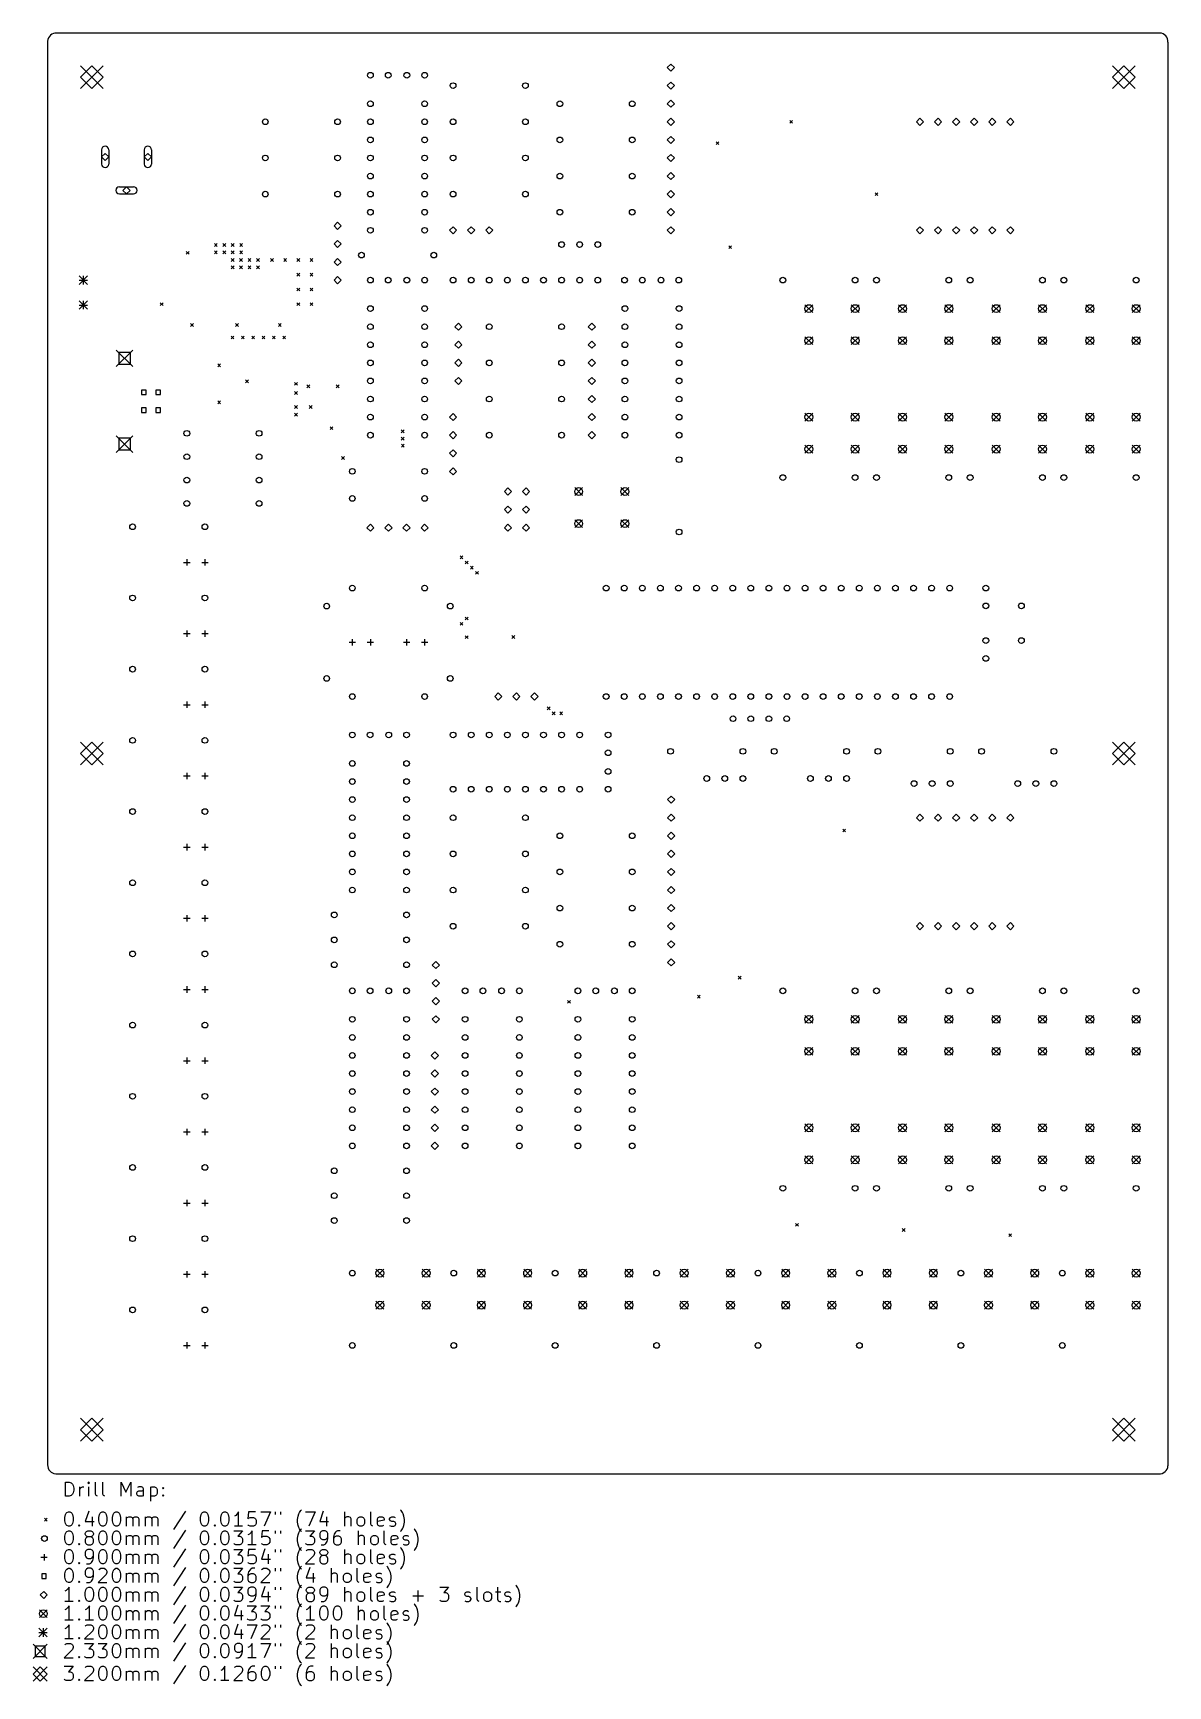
# Model space of a CAD drawing. Extents: x 30 to 189, y -256 to -24.
import ezdxf

# ---------------------------------------------------------------- set-up
doc = ezdxf.new("R2010")
doc.units = 0
doc.layers.add('BLACK', color=7, linetype='CONTINUOUS')

msp = doc.modelspace()

# ---------------------------------------------------------------- linework, layer by layer
at = {"layer": 'BLACK', "linetype": 'CONTINUOUS'}
for p, q in [((31.6985, -24.7815), (31.6985, -224.782)), ((187.96, -23.6541), (32.9596, -23.6541)), ((189.087, -24.9151), (189.087, -224.915)), ((36.2927, -28.2483), (39.4927, -31.4483)), ((39.4927, -28.2483), (36.2927, -31.4483)), ((37.8927, -28.2483), (36.2927, -29.8483)), ((36.2927, -29.8483), (37.8927, -31.4483)), ((39.4927, -29.8483), (37.8927, -28.2483)), ((37.8927, -31.4483), (39.4927, -29.8483)), ((119.25, -28), (118.75, -28.5)), ((118.75, -28.5), (119.25, -29)), ((119.75, -28.5), (119.25, -28)), ((119.25, -29), (119.75, -28.5)), ((181.293, -28.2482), (184.493, -31.4482)), ((184.493, -28.2482), (181.293, -31.4482)), ((182.893, -28.2482), (181.293, -29.8482)), ((181.293, -29.8482), (182.893, -31.4482)), ((184.493, -29.8482), (182.893, -28.2482)), ((182.893, -31.4482), (184.493, -29.8482)), ((119.25, -30.54), (118.75, -31.04)), ((118.75, -31.04), (119.25, -31.54)), ((119.75, -31.04), (119.25, -30.54)), ((119.25, -31.54), (119.75, -31.04)), ((119.25, -33.08), (118.75, -33.58)), ((118.75, -33.58), (119.25, -34.08)), ((119.75, -33.58), (119.25, -33.08)), ((119.25, -34.08), (119.75, -33.58)), ((119.25, -35.62), (118.75, -36.12)), ((118.75, -36.12), (119.25, -36.62)), ((119.75, -36.12), (119.25, -35.62)), ((119.25, -36.62), (119.75, -36.12)), ((135.952, -35.92), (136.352, -36.32)), ((136.352, -35.92), (135.952, -36.32)), ((154.25, -35.62), (153.75, -36.12)), ((153.75, -36.12), (154.25, -36.62)), ((154.75, -36.12), (154.25, -35.62)), ((154.25, -36.62), (154.75, -36.12)), ((156.79, -35.62), (156.29, -36.12)), ((156.29, -36.12), (156.79, -36.62)), ((157.29, -36.12), (156.79, -35.62)), ((156.79, -36.62), (157.29, -36.12)), ((159.33, -35.62), (158.83, -36.12)), ((158.83, -36.12), (159.33, -36.62)), ((159.83, -36.12), (159.33, -35.62)), ((159.33, -36.62), (159.83, -36.12)), ((161.87, -35.62), (161.37, -36.12)), ((161.37, -36.12), (161.87, -36.62)), ((162.37, -36.12), (161.87, -35.62)), ((161.87, -36.62), (162.37, -36.12)), ((164.41, -35.62), (163.91, -36.12)), ((163.91, -36.12), (164.41, -36.62)), ((164.91, -36.12), (164.41, -35.62)), ((164.41, -36.62), (164.91, -36.12)), ((166.95, -35.62), (166.45, -36.12)), ((166.45, -36.12), (166.95, -36.62)), ((167.45, -36.12), (166.95, -35.62)), ((166.95, -36.62), (167.45, -36.12)), ((119.25, -38.16), (118.75, -38.66)), ((118.75, -38.66), (119.25, -39.16)), ((119.75, -38.66), (119.25, -38.16)), ((119.25, -39.16), (119.75, -38.66)), ((125.605, -38.9105), (126.005, -39.3105)), ((126.005, -38.9105), (125.605, -39.3105)), ((39.27, -40.0525), (39.27, -42.0525)), ((39.77, -40.5525), (39.27, -41.0525)), ((39.27, -41.0525), (39.77, -41.5525)), ((40.27, -41.0525), (39.77, -40.5525)), ((39.77, -41.5525), (40.27, -41.0525)), ((40.27, -40.0525), (40.27, -42.0525)), ((45.27, -40.0525), (45.27, -42.0525)), ((45.77, -40.5525), (45.27, -41.0525)), ((45.27, -41.0525), (45.77, -41.5525)), ((46.27, -41.0525), (45.77, -40.5525)), ((45.77, -41.5525), (46.27, -41.0525)), ((46.27, -40.0525), (46.27, -42.0525)), ((119.25, -40.7), (118.75, -41.2)), ((118.75, -41.2), (119.25, -41.7)), ((119.75, -41.2), (119.25, -40.7)), ((119.25, -41.7), (119.75, -41.2)), ((119.25, -43.24), (118.75, -43.74)), ((118.75, -43.74), (119.25, -44.24)), ((119.75, -43.74), (119.25, -43.24)), ((119.25, -44.24), (119.75, -43.74)), ((41.77, -45.2525), (43.77, -45.2525)), ((41.77, -46.2525), (43.77, -46.2525)), ((42.77, -45.2525), (42.27, -45.7525)), ((42.27, -45.7525), (42.77, -46.2525)), ((43.27, -45.7525), (42.77, -45.2525)), ((42.77, -46.2525), (43.27, -45.7525)), ((119.25, -45.78), (118.75, -46.28)), ((118.75, -46.28), (119.25, -46.78)), ((119.75, -46.28), (119.25, -45.78)), ((119.25, -46.78), (119.75, -46.28)), ((147.943, -46.0773), (148.343, -46.4773)), ((148.343, -46.0773), (147.943, -46.4773)), ((119.25, -48.32), (118.75, -48.82)), ((119.75, -48.82), (119.25, -48.32)), ((72.435, -50.24), (71.935, -50.74)), ((71.935, -50.74), (72.435, -51.24)), ((72.935, -50.74), (72.435, -50.24)), ((72.435, -51.24), (72.935, -50.74)), ((88.66, -50.86), (88.16, -51.36)), ((89.16, -51.36), (88.66, -50.86)), ((91.2, -50.86), (90.7, -51.36)), ((91.7, -51.36), (91.2, -50.86)), ((93.74, -50.86), (93.24, -51.36)), ((94.24, -51.36), (93.74, -50.86)), ((118.75, -48.82), (119.25, -49.32)), ((119.25, -50.86), (118.75, -51.36)), ((119.25, -49.32), (119.75, -48.82)), ((119.75, -51.36), (119.25, -50.86)), ((154.25, -50.86), (153.75, -51.36)), ((154.75, -51.36), (154.25, -50.86)), ((156.79, -50.86), (156.29, -51.36)), ((157.29, -51.36), (156.79, -50.86)), ((159.33, -50.86), (158.83, -51.36)), ((159.83, -51.36), (159.33, -50.86)), ((161.87, -50.86), (161.37, -51.36)), ((162.37, -51.36), (161.87, -50.86)), ((164.41, -50.86), (163.91, -51.36)), ((164.91, -51.36), (164.41, -50.86)), ((166.95, -50.86), (166.45, -51.36)), ((167.45, -51.36), (166.95, -50.86)), ((55.13, -53.23), (55.53, -53.63)), ((55.53, -53.23), (55.13, -53.63)), ((56.3133, -53.23), (56.7133, -53.63)), ((56.7133, -53.23), (56.3133, -53.63)), ((57.4967, -53.23), (57.8967, -53.63)), ((57.8967, -53.23), (57.4967, -53.63)), ((58.68, -53.23), (59.08, -53.63)), ((59.08, -53.23), (58.68, -53.63)), ((72.435, -52.78), (71.935, -53.28)), ((71.935, -53.28), (72.435, -53.78)), ((72.935, -53.28), (72.435, -52.78)), ((72.435, -53.78), (72.935, -53.28)), ((88.16, -51.36), (88.66, -51.86)), ((88.66, -51.86), (89.16, -51.36)), ((90.7, -51.36), (91.2, -51.86)), ((91.2, -51.86), (91.7, -51.36)), ((93.24, -51.36), (93.74, -51.86)), ((93.74, -51.86), (94.24, -51.36)), ((118.75, -51.36), (119.25, -51.86)), ((119.25, -51.86), (119.75, -51.36)), ((153.75, -51.36), (154.25, -51.86)), ((154.25, -51.86), (154.75, -51.36)), ((156.29, -51.36), (156.79, -51.86)), ((156.79, -51.86), (157.29, -51.36)), ((158.83, -51.36), (159.33, -51.86)), ((159.33, -51.86), (159.83, -51.36)), ((161.37, -51.36), (161.87, -51.86)), ((161.87, -51.86), (162.37, -51.36)), ((163.91, -51.36), (164.41, -51.86)), ((164.41, -51.86), (164.91, -51.36)), ((166.45, -51.36), (166.95, -51.86)), ((166.95, -51.86), (167.45, -51.36)), ((51.17, -54.33), (51.57, -54.73)), ((51.57, -54.33), (51.17, -54.73)), ((55.13, -54.26), (55.53, -54.66)), ((55.53, -54.26), (55.13, -54.66)), ((56.3133, -54.26), (56.7133, -54.66)), ((56.7133, -54.26), (56.3133, -54.66)), ((57.49, -55.34), (57.89, -55.74)), ((57.89, -55.34), (57.49, -55.74)), ((57.4967, -54.26), (57.8967, -54.66)), ((57.8967, -54.26), (57.4967, -54.66)), ((58.6733, -55.34), (59.0733, -55.74)), ((59.0733, -55.34), (58.6733, -55.74)), ((58.68, -54.26), (59.08, -54.66)), ((59.08, -54.26), (58.68, -54.66)), ((59.8567, -55.34), (60.2567, -55.74)), ((60.2567, -55.34), (59.8567, -55.74)), ((61.04, -55.34), (61.44, -55.74)), ((61.44, -55.34), (61.04, -55.74)), ((63.0275, -55.34), (63.4275, -55.74)), ((63.4275, -55.34), (63.0275, -55.74)), ((64.875, -55.34), (65.275, -55.74)), ((65.275, -55.34), (64.875, -55.74)), ((66.7225, -55.34), (67.1225, -55.74)), ((67.1225, -55.34), (66.7225, -55.74)), ((68.57, -55.34), (68.97, -55.74)), ((68.97, -55.34), (68.57, -55.74)), ((72.435, -55.32), (71.935, -55.82)), ((72.935, -55.82), (72.435, -55.32)), ((127.39, -53.5209), (127.79, -53.9209)), ((127.79, -53.5209), (127.39, -53.9209)), ((36.11, -57.76), (37.31, -58.96)), ((37.31, -57.76), (36.11, -58.96)), ((36.71, -57.76), (36.71, -58.96)), ((57.49, -56.37), (57.89, -56.77)), ((57.89, -56.37), (57.49, -56.77)), ((58.6733, -56.37), (59.0733, -56.77)), ((59.0733, -56.37), (58.6733, -56.77)), ((59.8567, -56.37), (60.2567, -56.77)), ((60.2567, -56.37), (59.8567, -56.77)), ((61.04, -56.37), (61.44, -56.77)), ((61.44, -56.37), (61.04, -56.77)), ((66.7225, -57.4033), (67.1225, -57.8033)), ((67.1225, -57.4033), (66.7225, -57.8033)), ((68.57, -57.4033), (68.97, -57.8033)), ((68.97, -57.4033), (68.57, -57.8033)), ((71.935, -55.82), (72.435, -56.32)), ((72.435, -57.86), (71.935, -58.36)), ((72.435, -56.32), (72.935, -55.82)), ((72.935, -58.36), (72.435, -57.86)), ((36.11, -58.36), (37.31, -58.36)), ((66.7225, -59.4667), (67.1225, -59.8667)), ((67.1225, -59.4667), (66.7225, -59.8667)), ((68.57, -59.4667), (68.97, -59.8667)), ((68.97, -59.4667), (68.57, -59.8667)), ((71.935, -58.36), (72.435, -58.86)), ((72.435, -58.86), (72.935, -58.36)), ((36.11, -61.26), (37.31, -62.46)), ((37.31, -61.26), (36.11, -62.46)), ((36.11, -61.86), (37.31, -61.86)), ((36.71, -61.26), (36.71, -62.46)), ((47.51, -61.54), (47.91, -61.94)), ((47.91, -61.54), (47.51, -61.94)), ((66.7225, -61.53), (67.1225, -61.93)), ((67.1225, -61.53), (66.7225, -61.93)), ((68.57, -61.53), (68.97, -61.93)), ((68.97, -61.53), (68.57, -61.93)), ((138.093, -61.81), (139.193, -62.91)), ((139.193, -61.81), (138.093, -62.91)), ((144.593, -61.81), (145.693, -62.91)), ((145.693, -61.81), (144.593, -62.91)), ((151.253, -61.81), (152.353, -62.91)), ((152.353, -61.81), (151.253, -62.91)), ((157.753, -61.81), (158.853, -62.91)), ((158.853, -61.81), (157.753, -62.91)), ((164.413, -61.81), (165.513, -62.91)), ((165.513, -61.81), (164.413, -62.91)), ((170.913, -61.81), (172.013, -62.91)), ((172.013, -61.81), (170.913, -62.91)), ((177.573, -61.81), (178.673, -62.91)), ((178.673, -61.81), (177.573, -62.91)), ((184.073, -61.81), (185.173, -62.91)), ((185.173, -61.81), (184.073, -62.91)), ((51.78, -64.46), (52.18, -64.86)), ((52.18, -64.46), (51.78, -64.86)), ((58.11, -64.46), (58.51, -64.86)), ((58.51, -64.46), (58.11, -64.86)), ((64.11, -64.46), (64.51, -64.86)), ((64.51, -64.46), (64.11, -64.86)), ((89.4, -64.4), (88.9, -64.9)), ((88.9, -64.9), (89.4, -65.4)), ((89.9, -64.9), (89.4, -64.4)), ((89.4, -65.4), (89.9, -64.9)), ((108.147, -64.4), (107.647, -64.9)), ((107.647, -64.9), (108.147, -65.4)), ((108.647, -64.9), (108.147, -64.4)), ((108.147, -65.4), (108.647, -64.9)), ((57.4753, -66.21), (57.8753, -66.61)), ((57.8753, -66.21), (57.4753, -66.61)), ((58.9263, -66.21), (59.3263, -66.61)), ((59.3263, -66.21), (58.9263, -66.61)), ((60.3772, -66.21), (60.7772, -66.61)), ((60.7772, -66.21), (60.3772, -66.61)), ((61.8281, -66.21), (62.2281, -66.61)), ((62.2281, -66.21), (61.8281, -66.61)), ((63.2791, -66.21), (63.6791, -66.61)), ((63.6791, -66.21), (63.2791, -66.61)), ((64.73, -66.21), (65.13, -66.61)), ((65.13, -66.21), (64.73, -66.61)), ((89.4, -66.94), (88.9, -67.44)), ((89.9, -67.44), (89.4, -66.94)), ((108.147, -66.94), (107.647, -67.44)), ((108.647, -67.44), (108.147, -66.94)), ((138.093, -66.31), (139.193, -67.41)), ((139.193, -66.31), (138.093, -67.41)), ((144.593, -66.31), (145.693, -67.41)), ((145.693, -66.31), (144.593, -67.41)), ((151.253, -66.31), (152.353, -67.41)), ((152.353, -66.31), (151.253, -67.41)), ((157.753, -66.31), (158.853, -67.41)), ((158.853, -66.31), (157.753, -67.41)), ((164.413, -66.31), (165.513, -67.41)), ((165.513, -66.31), (164.413, -67.41)), ((170.913, -66.31), (172.013, -67.41)), ((172.013, -66.31), (170.913, -67.41)), ((177.573, -66.31), (178.673, -67.41)), ((178.673, -66.31), (177.573, -67.41)), ((184.073, -66.31), (185.173, -67.41)), ((185.173, -66.31), (184.073, -67.41)), ((41.3425, -68.185), (43.6725, -70.515)), ((43.6725, -68.185), (41.3425, -70.515)), ((43.3313, -68.5262), (41.6837, -68.5262)), ((41.6837, -68.5262), (41.6837, -70.1738)), ((43.3313, -70.1738), (43.3313, -68.5262)), ((88.9, -67.44), (89.4, -67.94)), ((89.4, -69.48), (88.9, -69.98)), ((89.4, -67.94), (89.9, -67.44)), ((89.9, -69.98), (89.4, -69.48)), ((107.647, -67.44), (108.147, -67.94)), ((108.147, -69.48), (107.647, -69.98)), ((108.147, -67.94), (108.647, -67.44)), ((108.647, -69.98), (108.147, -69.48)), ((41.6837, -70.1738), (43.3313, -70.1738)), ((55.6, -70.13), (56, -70.53)), ((56, -70.13), (55.6, -70.53)), ((88.9, -69.98), (89.4, -70.48)), ((89.4, -70.48), (89.9, -69.98)), ((107.647, -69.98), (108.147, -70.48)), ((108.147, -70.48), (108.647, -69.98)), ((45.5428, -73.7947), (44.8922, -73.7947)), ((44.8922, -73.7947), (44.8922, -74.4453)), ((45.5428, -74.4453), (45.5428, -73.7947)), ((47.5428, -73.7947), (46.8922, -73.7947)), ((46.8922, -73.7947), (46.8922, -74.4453)), ((47.5428, -74.4453), (47.5428, -73.7947)), ((59.4923, -72.3877), (59.8923, -72.7877)), ((59.8923, -72.3877), (59.4923, -72.7877)), ((66.3805, -72.725), (66.7805, -73.125)), ((66.7805, -72.725), (66.3805, -73.125)), ((66.3805, -74.025), (66.7805, -74.425)), ((66.7805, -74.025), (66.3805, -74.425)), ((68.13, -73.07), (68.53, -73.47)), ((68.53, -73.07), (68.13, -73.47)), ((72.235, -73.07), (72.635, -73.47)), ((72.635, -73.07), (72.235, -73.47)), ((89.4, -72.02), (88.9, -72.52)), ((88.9, -72.52), (89.4, -73.02)), ((89.9, -72.52), (89.4, -72.02)), ((89.4, -73.02), (89.9, -72.52)), ((108.147, -72.02), (107.647, -72.52)), ((107.647, -72.52), (108.147, -73.02)), ((108.647, -72.52), (108.147, -72.02)), ((108.147, -73.02), (108.647, -72.52)), ((44.8922, -74.4453), (45.5428, -74.4453)), ((45.5428, -76.2947), (44.8922, -76.2947)), ((44.8922, -76.2947), (44.8922, -76.9453)), ((45.5428, -76.9453), (45.5428, -76.2947)), ((46.8922, -74.4453), (47.5428, -74.4453)), ((47.5428, -76.2947), (46.8922, -76.2947)), ((46.8922, -76.2947), (46.8922, -76.9453)), ((47.5428, -76.9453), (47.5428, -76.2947)), ((55.6, -75.32), (56, -75.72)), ((56, -75.32), (55.6, -75.72)), ((66.3805, -75.975), (66.7805, -76.375)), ((66.7805, -75.975), (66.3805, -76.375)), ((68.44, -75.97), (68.84, -76.37)), ((68.84, -75.97), (68.44, -76.37)), ((108.147, -74.56), (107.647, -75.06)), ((107.647, -75.06), (108.147, -75.56)), ((108.647, -75.06), (108.147, -74.56)), ((108.147, -75.56), (108.647, -75.06)), ((44.8922, -76.9453), (45.5428, -76.9453)), ((46.8922, -76.9453), (47.5428, -76.9453)), ((66.3805, -77.07), (66.7805, -77.47)), ((66.7805, -77.07), (66.3805, -77.47)), ((88.66, -77.1), (88.16, -77.6)), ((88.16, -77.6), (88.66, -78.1)), ((89.16, -77.6), (88.66, -77.1)), ((88.66, -78.1), (89.16, -77.6)), ((108.147, -77.1), (107.647, -77.6)), ((107.647, -77.6), (108.147, -78.1)), ((108.647, -77.6), (108.147, -77.1)), ((108.147, -78.1), (108.647, -77.6)), ((138.093, -77.05), (139.193, -78.15)), ((139.193, -77.05), (138.093, -78.15)), ((144.593, -77.05), (145.693, -78.15)), ((145.693, -77.05), (144.593, -78.15)), ((151.253, -77.05), (152.353, -78.15)), ((152.353, -77.05), (151.253, -78.15)), ((157.753, -77.05), (158.853, -78.15)), ((158.853, -77.05), (157.753, -78.15)), ((164.413, -77.05), (165.513, -78.15)), ((165.513, -77.05), (164.413, -78.15)), ((170.913, -77.05), (172.013, -78.15)), ((172.013, -77.05), (170.913, -78.15)), ((177.573, -77.05), (178.673, -78.15)), ((178.673, -77.05), (177.573, -78.15)), ((184.073, -77.05), (185.173, -78.15)), ((185.173, -77.05), (184.073, -78.15)), ((41.3425, -80.225), (43.6725, -82.555)), ((43.6725, -80.225), (41.3425, -82.555)), ((43.3313, -80.5662), (41.6837, -80.5662)), ((41.6837, -80.5662), (41.6837, -82.2138)), ((43.3313, -82.2138), (43.3313, -80.5662)), ((71.3862, -78.9575), (71.7862, -79.3575)), ((71.7862, -78.9575), (71.3862, -79.3575)), ((81.3745, -79.3945), (81.7745, -79.7945)), ((81.7745, -79.3945), (81.3745, -79.7945)), ((81.3745, -80.4218), (81.7745, -80.8218)), ((81.7745, -80.4218), (81.3745, -80.8218)), ((88.66, -79.64), (88.16, -80.14)), ((88.16, -80.14), (88.66, -80.64)), ((89.16, -80.14), (88.66, -79.64)), ((88.66, -80.64), (89.16, -80.14)), ((108.147, -79.64), (107.647, -80.14)), ((107.647, -80.14), (108.147, -80.64)), ((108.647, -80.14), (108.147, -79.64)), ((108.147, -80.64), (108.647, -80.14)), ((41.6837, -82.2138), (43.3313, -82.2138)), ((72.98, -83.1395), (73.38, -83.5395)), ((73.38, -83.1395), (72.98, -83.5395)), ((81.3954, -81.4254), (81.7954, -81.8254)), ((81.7954, -81.4254), (81.3954, -81.8254)), ((88.66, -82.18), (88.16, -82.68)), ((88.16, -82.68), (88.66, -83.18)), ((89.16, -82.68), (88.66, -82.18)), ((88.66, -83.18), (89.16, -82.68)), ((138.093, -81.55), (139.193, -82.65)), ((139.193, -81.55), (138.093, -82.65)), ((144.593, -81.55), (145.693, -82.65)), ((145.693, -81.55), (144.593, -82.65)), ((151.253, -81.55), (152.353, -82.65)), ((152.353, -81.55), (151.253, -82.65)), ((157.753, -81.55), (158.853, -82.65)), ((158.853, -81.55), (157.753, -82.65)), ((164.413, -81.55), (165.513, -82.65)), ((165.513, -81.55), (164.413, -82.65)), ((170.913, -81.55), (172.013, -82.65)), ((172.013, -81.55), (170.913, -82.65)), ((177.573, -81.55), (178.673, -82.65)), ((178.673, -81.55), (177.573, -82.65)), ((184.073, -81.55), (185.173, -82.65)), ((185.173, -81.55), (184.073, -82.65)), ((88.66, -84.72), (88.16, -85.22)), ((88.16, -85.22), (88.66, -85.72)), ((89.16, -85.22), (88.66, -84.72)), ((88.66, -85.72), (89.16, -85.22)), ((96.37, -87.56), (95.87, -88.06)), ((95.87, -88.06), (96.37, -88.56)), ((96.87, -88.06), (96.37, -87.56)), ((96.37, -88.56), (96.87, -88.06)), ((98.91, -87.56), (98.41, -88.06)), ((98.41, -88.06), (98.91, -88.56)), ((99.41, -88.06), (98.91, -87.56)), ((98.91, -88.56), (99.41, -88.06)), ((105.745, -87.51), (106.845, -88.61)), ((106.845, -87.51), (105.745, -88.61)), ((112.245, -87.51), (113.345, -88.61)), ((113.345, -87.51), (112.245, -88.61)), ((96.37, -90.1), (95.87, -90.6)), ((96.87, -90.6), (96.37, -90.1)), ((98.91, -90.1), (98.41, -90.6)), ((99.41, -90.6), (98.91, -90.1)), ((77.04, -92.64), (76.54, -93.14)), ((77.54, -93.14), (77.04, -92.64)), ((79.58, -92.64), (79.08, -93.14)), ((80.08, -93.14), (79.58, -92.64)), ((82.12, -92.64), (81.62, -93.14)), ((82.62, -93.14), (82.12, -92.64)), ((84.66, -92.64), (84.16, -93.14)), ((85.16, -93.14), (84.66, -92.64)), ((95.87, -90.6), (96.37, -91.1)), ((96.37, -92.64), (95.87, -93.14)), ((96.37, -91.1), (96.87, -90.6)), ((96.87, -93.14), (96.37, -92.64)), ((98.41, -90.6), (98.91, -91.1)), ((98.91, -92.64), (98.41, -93.14)), ((98.91, -91.1), (99.41, -90.6)), ((99.41, -93.14), (98.91, -92.64)), ((105.745, -92.01), (106.845, -93.11)), ((106.845, -92.01), (105.745, -93.11)), ((112.245, -92.01), (113.345, -93.11)), ((113.345, -92.01), (112.245, -93.11)), ((76.54, -93.14), (77.04, -93.64)), ((77.04, -93.64), (77.54, -93.14)), ((79.08, -93.14), (79.58, -93.64)), ((79.58, -93.64), (80.08, -93.14)), ((81.62, -93.14), (82.12, -93.64)), ((82.12, -93.64), (82.62, -93.14)), ((84.16, -93.14), (84.66, -93.64)), ((84.66, -93.64), (85.16, -93.14)), ((95.87, -93.14), (96.37, -93.64)), ((96.37, -93.64), (96.87, -93.14)), ((98.41, -93.14), (98.91, -93.64)), ((98.91, -93.64), (99.41, -93.14)), ((89.6319, -97.0981), (90.0319, -97.4981)), ((90.0319, -97.0981), (89.6319, -97.4981)), ((50.8, -98.01), (51.7, -98.01)), ((51.25, -97.56), (51.25, -98.46)), ((53.34, -98.01), (54.24, -98.01)), ((53.79, -97.56), (53.79, -98.46)), ((90.3564, -97.8222), (90.7564, -98.2222)), ((90.7564, -97.8222), (90.3564, -98.2222)), ((91.0819, -98.5481), (91.4819, -98.9481)), ((91.4819, -98.5481), (91.0819, -98.9481)), ((91.8064, -99.27), (92.2064, -99.67)), ((92.2064, -99.27), (91.8064, -99.67)), ((89.6319, -106.445), (90.0319, -106.845)), ((90.0319, -106.445), (89.6319, -106.845)), ((90.3564, -105.684), (90.7564, -106.084)), ((90.7564, -105.684), (90.3564, -106.084)), ((50.8, -108.01), (51.7, -108.01)), ((51.25, -107.56), (51.25, -108.46)), ((53.34, -108.01), (54.24, -108.01)), ((53.79, -107.56), (53.79, -108.46)), ((74.5, -108.786), (74.5, -109.686)), ((77.04, -108.786), (77.04, -109.686)), ((82.12, -108.786), (82.12, -109.686)), ((84.66, -108.786), (84.66, -109.686)), ((90.3564, -108.312), (90.7564, -108.712)), ((90.7564, -108.312), (90.3564, -108.712)), ((96.9179, -108.284), (97.3179, -108.684)), ((97.3179, -108.284), (96.9179, -108.684)), ((74.05, -109.236), (74.95, -109.236)), ((76.59, -109.236), (77.49, -109.236)), ((81.67, -109.236), (82.57, -109.236)), ((84.21, -109.236), (85.11, -109.236)), ((50.8, -118.01), (51.7, -118.01)), ((51.25, -117.56), (51.25, -118.46)), ((53.34, -118.01), (54.24, -118.01)), ((53.79, -117.56), (53.79, -118.46)), ((95.01, -116.356), (94.51, -116.856)), ((94.51, -116.856), (95.01, -117.356)), ((95.51, -116.856), (95.01, -116.356)), ((95.01, -117.356), (95.51, -116.856)), ((97.55, -116.356), (97.05, -116.856)), ((97.05, -116.856), (97.55, -117.356)), ((98.05, -116.856), (97.55, -116.356)), ((97.55, -117.356), (98.05, -116.856)), ((100.09, -116.356), (99.59, -116.856)), ((99.59, -116.856), (100.09, -117.356)), ((100.59, -116.856), (100.09, -116.356)), ((100.09, -117.356), (100.59, -116.856)), ((101.884, -118.3), (102.284, -118.7)), ((102.284, -118.3), (101.884, -118.7)), ((102.6, -119.024), (103, -119.424)), ((103, -119.024), (102.6, -119.424)), ((103.65, -119.024), (104.05, -119.424)), ((104.05, -119.024), (103.65, -119.424)), ((36.2929, -123.248), (39.4929, -126.448)), ((39.4929, -123.248), (36.2929, -126.448)), ((37.8929, -123.248), (36.2929, -124.848)), ((36.2929, -124.848), (37.8929, -126.448)), ((39.4929, -124.848), (37.8929, -123.248)), ((37.8929, -126.448), (39.4929, -124.848)), ((181.293, -123.248), (184.493, -126.448)), ((184.493, -123.248), (181.293, -126.448)), ((182.893, -123.248), (181.293, -124.848)), ((181.293, -124.848), (182.893, -126.448)), ((184.493, -124.848), (182.893, -123.248)), ((182.893, -126.448), (184.493, -124.848)), ((51.25, -127.56), (51.25, -128.46)), ((53.79, -127.56), (53.79, -128.46)), ((50.8, -128.01), (51.7, -128.01)), ((53.34, -128.01), (54.24, -128.01)), ((119.3, -130.834), (118.8, -131.334)), ((118.8, -131.334), (119.3, -131.834)), ((119.8, -131.334), (119.3, -130.834)), ((119.3, -131.834), (119.8, -131.334)), ((119.3, -133.374), (118.8, -133.874)), ((118.8, -133.874), (119.3, -134.374)), ((119.8, -133.874), (119.3, -133.374)), ((119.3, -134.374), (119.8, -133.874)), ((154.25, -133.374), (153.75, -133.874)), ((153.75, -133.874), (154.25, -134.374)), ((154.75, -133.874), (154.25, -133.374)), ((154.25, -134.374), (154.75, -133.874)), ((156.79, -133.374), (156.29, -133.874)), ((156.29, -133.874), (156.79, -134.374)), ((157.29, -133.874), (156.79, -133.374)), ((156.79, -134.374), (157.29, -133.874)), ((159.33, -133.374), (158.83, -133.874)), ((158.83, -133.874), (159.33, -134.374)), ((159.83, -133.874), (159.33, -133.374)), ((159.33, -134.374), (159.83, -133.874)), ((161.87, -133.374), (161.37, -133.874)), ((161.37, -133.874), (161.87, -134.374)), ((162.37, -133.874), (161.87, -133.374)), ((161.87, -134.374), (162.37, -133.874)), ((164.41, -133.374), (163.91, -133.874)), ((163.91, -133.874), (164.41, -134.374)), ((164.91, -133.874), (164.41, -133.374)), ((164.41, -134.374), (164.91, -133.874)), ((166.95, -133.374), (166.45, -133.874)), ((166.45, -133.874), (166.95, -134.374)), ((167.45, -133.874), (166.95, -133.374)), ((166.95, -134.374), (167.45, -133.874)), ((119.3, -135.914), (118.8, -136.414)), ((118.8, -136.414), (119.3, -136.914)), ((119.8, -136.414), (119.3, -135.914)), ((119.3, -136.914), (119.8, -136.414)), ((143.4, -135.475), (143.8, -135.874)), ((143.8, -135.475), (143.4, -135.874)), ((50.8, -138.01), (51.7, -138.01)), ((51.25, -137.56), (51.25, -138.46)), ((53.34, -138.01), (54.24, -138.01)), ((53.79, -137.56), (53.79, -138.46)), ((119.3, -138.454), (118.8, -138.954)), ((118.8, -138.954), (119.3, -139.454)), ((119.8, -138.954), (119.3, -138.454)), ((119.3, -139.454), (119.8, -138.954)), ((119.3, -140.994), (118.8, -141.494)), ((118.8, -141.494), (119.3, -141.994)), ((119.8, -141.494), (119.3, -140.994)), ((119.3, -141.994), (119.8, -141.494)), ((119.3, -143.534), (118.8, -144.034)), ((119.8, -144.034), (119.3, -143.534)), ((118.8, -144.034), (119.3, -144.534)), ((119.3, -146.074), (118.8, -146.574)), ((119.3, -144.534), (119.8, -144.034)), ((119.8, -146.574), (119.3, -146.074)), ((50.8, -148.01), (51.7, -148.01)), ((51.25, -147.56), (51.25, -148.46)), ((53.34, -148.01), (54.24, -148.01)), ((53.79, -147.56), (53.79, -148.46)), ((118.8, -146.574), (119.3, -147.074)), ((119.3, -147.074), (119.8, -146.574)), ((119.3, -148.614), (118.8, -149.114)), ((118.8, -149.114), (119.3, -149.614)), ((119.8, -149.114), (119.3, -148.614)), ((119.3, -149.614), (119.8, -149.114)), ((154.25, -148.614), (153.75, -149.114)), ((153.75, -149.114), (154.25, -149.614)), ((154.75, -149.114), (154.25, -148.614)), ((154.25, -149.614), (154.75, -149.114)), ((156.79, -148.614), (156.29, -149.114)), ((156.29, -149.114), (156.79, -149.614)), ((157.29, -149.114), (156.79, -148.614)), ((156.79, -149.614), (157.29, -149.114)), ((159.33, -148.614), (158.83, -149.114)), ((158.83, -149.114), (159.33, -149.614)), ((159.83, -149.114), (159.33, -148.614)), ((159.33, -149.614), (159.83, -149.114)), ((161.87, -148.614), (161.37, -149.114)), ((161.37, -149.114), (161.87, -149.614)), ((162.37, -149.114), (161.87, -148.614)), ((161.87, -149.614), (162.37, -149.114)), ((164.41, -148.614), (163.91, -149.114)), ((163.91, -149.114), (164.41, -149.614)), ((164.91, -149.114), (164.41, -148.614)), ((164.41, -149.614), (164.91, -149.114)), ((166.95, -148.614), (166.45, -149.114)), ((166.45, -149.114), (166.95, -149.614)), ((167.45, -149.114), (166.95, -148.614)), ((166.95, -149.614), (167.45, -149.114)), ((119.3, -151.154), (118.8, -151.654)), ((118.8, -151.654), (119.3, -152.154)), ((119.8, -151.654), (119.3, -151.154)), ((119.3, -152.154), (119.8, -151.654)), ((86.235, -154.074), (85.735, -154.574)), ((85.735, -154.574), (86.235, -155.074)), ((86.735, -154.574), (86.235, -154.074)), ((86.235, -155.074), (86.735, -154.574)), ((119.3, -153.694), (118.8, -154.194)), ((118.8, -154.194), (119.3, -154.694)), ((119.8, -154.194), (119.3, -153.694)), ((119.3, -154.694), (119.8, -154.194)), ((51.25, -157.56), (51.25, -158.46)), ((53.79, -157.56), (53.79, -158.46)), ((86.235, -156.614), (85.735, -157.114)), ((85.735, -157.114), (86.235, -157.614)), ((86.735, -157.114), (86.235, -156.614)), ((86.235, -157.614), (86.735, -157.114)), ((128.724, -156.144), (129.124, -156.544)), ((129.124, -156.144), (128.724, -156.544)), ((50.8, -158.01), (51.7, -158.01)), ((53.34, -158.01), (54.24, -158.01)), ((86.235, -159.154), (85.735, -159.654)), ((85.735, -159.654), (86.235, -160.154)), ((86.735, -159.654), (86.235, -159.154)), ((86.235, -160.154), (86.735, -159.654)), ((104.751, -159.539), (105.151, -159.939)), ((105.151, -159.539), (104.751, -159.939)), ((122.974, -158.815), (123.374, -159.215)), ((123.374, -158.815), (122.974, -159.215)), ((86.235, -161.694), (85.735, -162.194)), ((85.735, -162.194), (86.235, -162.694)), ((86.735, -162.194), (86.235, -161.694)), ((86.235, -162.694), (86.735, -162.194)), ((138.093, -161.644), (139.193, -162.744)), ((139.193, -161.644), (138.093, -162.744)), ((144.593, -161.644), (145.693, -162.744)), ((145.693, -161.644), (144.593, -162.744)), ((151.253, -161.644), (152.353, -162.744)), ((152.353, -161.644), (151.253, -162.744)), ((157.753, -161.644), (158.853, -162.744)), ((158.853, -161.644), (157.753, -162.744)), ((164.413, -161.644), (165.513, -162.744)), ((165.513, -161.644), (164.413, -162.744)), ((170.913, -161.644), (172.013, -162.744)), ((172.013, -161.644), (170.913, -162.744)), ((177.573, -161.644), (178.673, -162.744)), ((178.673, -161.644), (177.573, -162.744)), ((184.073, -161.644), (185.173, -162.744)), ((185.173, -161.644), (184.073, -162.744)), ((86.1, -166.774), (85.6, -167.274)), ((86.6, -167.274), (86.1, -166.774)), ((138.093, -166.144), (139.193, -167.244)), ((139.193, -166.144), (138.093, -167.244)), ((144.593, -166.144), (145.693, -167.244)), ((145.693, -166.144), (144.593, -167.244)), ((151.253, -166.144), (152.353, -167.244)), ((152.353, -166.144), (151.253, -167.244)), ((157.753, -166.144), (158.853, -167.244)), ((158.853, -166.144), (157.753, -167.244)), ((164.413, -166.144), (165.513, -167.244)), ((165.513, -166.144), (164.413, -167.244)), ((170.913, -166.144), (172.013, -167.244)), ((172.013, -166.144), (170.913, -167.244)), ((177.573, -166.144), (178.673, -167.244)), ((178.673, -166.144), (177.573, -167.244)), ((184.073, -166.144), (185.173, -167.244)), ((185.173, -166.144), (184.073, -167.244)), ((50.8, -168.01), (51.7, -168.01)), ((51.25, -167.56), (51.25, -168.46)), ((53.34, -168.01), (54.24, -168.01)), ((53.79, -167.56), (53.79, -168.46)), ((85.6, -167.274), (86.1, -167.774)), ((86.1, -169.314), (85.6, -169.814)), ((86.1, -167.774), (86.6, -167.274)), ((86.6, -169.814), (86.1, -169.314)), ((85.6, -169.814), (86.1, -170.314)), ((86.1, -170.314), (86.6, -169.814)), ((86.1, -171.854), (85.6, -172.354)), ((85.6, -172.354), (86.1, -172.854)), ((86.6, -172.354), (86.1, -171.854)), ((86.1, -172.854), (86.6, -172.354)), ((86.1, -174.394), (85.6, -174.894)), ((85.6, -174.894), (86.1, -175.394)), ((86.6, -174.894), (86.1, -174.394)), ((86.1, -175.394), (86.6, -174.894)), ((50.8, -178.01), (51.7, -178.01)), ((51.25, -177.56), (51.25, -178.46)), ((53.34, -178.01), (54.24, -178.01)), ((53.79, -177.56), (53.79, -178.46)), ((86.1, -176.934), (85.6, -177.434)), ((85.6, -177.434), (86.1, -177.934)), ((86.6, -177.434), (86.1, -176.934)), ((86.1, -177.934), (86.6, -177.434)), ((138.093, -176.884), (139.193, -177.984)), ((139.193, -176.884), (138.093, -177.984)), ((144.593, -176.884), (145.693, -177.984)), ((145.693, -176.884), (144.593, -177.984)), ((151.253, -176.884), (152.353, -177.984)), ((152.353, -176.884), (151.253, -177.984)), ((157.753, -176.884), (158.853, -177.984)), ((158.853, -176.884), (157.753, -177.984)), ((164.413, -176.884), (165.513, -177.984)), ((165.513, -176.884), (164.413, -177.984)), ((170.913, -176.884), (172.013, -177.984)), ((172.013, -176.884), (170.913, -177.984)), ((177.573, -176.884), (178.673, -177.984)), ((178.673, -176.884), (177.573, -177.984)), ((184.073, -176.884), (185.173, -177.984)), ((185.173, -176.884), (184.073, -177.984)), ((86.1, -179.474), (85.6, -179.974)), ((85.6, -179.974), (86.1, -180.474)), ((86.6, -179.974), (86.1, -179.474)), ((86.1, -180.474), (86.6, -179.974)), ((138.093, -181.384), (139.193, -182.484)), ((139.193, -181.384), (138.093, -182.484)), ((144.593, -181.384), (145.693, -182.484)), ((145.693, -181.384), (144.593, -182.484)), ((151.253, -181.384), (152.353, -182.484)), ((152.353, -181.384), (151.253, -182.484)), ((157.753, -181.384), (158.853, -182.484)), ((158.853, -181.384), (157.753, -182.484)), ((164.413, -181.384), (165.513, -182.484)), ((165.513, -181.384), (164.413, -182.484)), ((170.913, -181.384), (172.013, -182.484)), ((172.013, -181.384), (170.913, -182.484)), ((177.573, -181.384), (178.673, -182.484)), ((178.673, -181.384), (177.573, -182.484)), ((184.073, -181.384), (185.173, -182.484)), ((185.173, -181.384), (184.073, -182.484)), ((50.8, -188.01), (51.7, -188.01)), ((51.25, -187.56), (51.25, -188.46)), ((53.34, -188.01), (54.24, -188.01)), ((53.79, -187.56), (53.79, -188.46)), ((136.774, -190.876), (137.174, -191.276)), ((137.174, -190.876), (136.774, -191.276)), ((151.75, -191.601), (152.15, -192.001)), ((152.15, -191.601), (151.75, -192.001)), ((166.723, -192.326), (167.123, -192.725)), ((167.123, -192.326), (166.723, -192.725)), ((77.8249, -197.3), (78.9249, -198.4)), ((78.9249, -197.3), (77.8249, -198.4)), ((84.3249, -197.3), (85.4249, -198.4)), ((85.4249, -197.3), (84.3249, -198.4)), ((92.0747, -197.3), (93.1747, -198.4)), ((93.1747, -197.3), (92.0747, -198.4)), ((98.5747, -197.3), (99.6747, -198.4)), ((99.6747, -197.3), (98.5747, -198.4)), ((106.324, -197.3), (107.424, -198.4)), ((107.424, -197.3), (106.324, -198.4)), ((112.824, -197.3), (113.924, -198.4)), ((113.924, -197.3), (112.824, -198.4)), ((120.574, -197.3), (121.674, -198.4)), ((121.674, -197.3), (120.574, -198.4)), ((127.074, -197.3), (128.174, -198.4)), ((128.174, -197.3), (127.074, -198.4)), ((134.824, -197.3), (135.924, -198.4)), ((135.924, -197.3), (134.824, -198.4)), ((141.324, -197.3), (142.424, -198.4)), ((142.424, -197.3), (141.324, -198.4)), ((149.074, -197.3), (150.174, -198.4)), ((150.174, -197.3), (149.074, -198.4)), ((155.574, -197.3), (156.674, -198.4)), ((156.674, -197.3), (155.574, -198.4)), ((163.324, -197.3), (164.424, -198.4)), ((164.424, -197.3), (163.324, -198.4)), ((169.824, -197.3), (170.924, -198.4)), ((170.924, -197.3), (169.824, -198.4)), ((177.573, -197.3), (178.673, -198.4)), ((178.673, -197.3), (177.573, -198.4)), ((184.073, -197.3), (185.173, -198.4)), ((185.173, -197.3), (184.073, -198.4)), ((50.8, -198.01), (51.7, -198.01)), ((51.25, -197.56), (51.25, -198.46)), ((53.34, -198.01), (54.24, -198.01)), ((53.79, -197.56), (53.79, -198.46)), ((77.8249, -201.8), (78.9249, -202.9)), ((78.9249, -201.8), (77.8249, -202.9)), ((84.3249, -201.8), (85.4249, -202.9)), ((85.4249, -201.8), (84.3249, -202.9)), ((92.0747, -201.8), (93.1747, -202.9)), ((93.1747, -201.8), (92.0747, -202.9)), ((98.5747, -201.8), (99.6747, -202.9)), ((99.6747, -201.8), (98.5747, -202.9)), ((106.324, -201.8), (107.424, -202.9)), ((107.424, -201.8), (106.324, -202.9)), ((112.824, -201.8), (113.924, -202.9)), ((113.924, -201.8), (112.824, -202.9)), ((120.574, -201.8), (121.674, -202.9)), ((121.674, -201.8), (120.574, -202.9)), ((127.074, -201.8), (128.174, -202.9)), ((128.174, -201.8), (127.074, -202.9)), ((134.824, -201.8), (135.924, -202.9)), ((135.924, -201.8), (134.824, -202.9)), ((141.324, -201.8), (142.424, -202.9)), ((142.424, -201.8), (141.324, -202.9)), ((149.074, -201.8), (150.174, -202.9)), ((150.174, -201.8), (149.074, -202.9)), ((155.574, -201.8), (156.674, -202.9)), ((156.674, -201.8), (155.574, -202.9)), ((163.324, -201.8), (164.424, -202.9)), ((164.424, -201.8), (163.324, -202.9)), ((169.824, -201.8), (170.924, -202.9)), ((170.924, -201.8), (169.824, -202.9)), ((177.573, -201.8), (178.673, -202.9)), ((178.673, -201.8), (177.573, -202.9)), ((184.073, -201.8), (185.173, -202.9)), ((185.173, -201.8), (184.073, -202.9)), ((50.8, -208.01), (51.7, -208.01)), ((51.25, -207.56), (51.25, -208.46)), ((53.34, -208.01), (54.24, -208.01)), ((53.79, -207.56), (53.79, -208.46)), ((36.2929, -218.248), (39.4929, -221.448)), ((39.4929, -218.248), (36.2929, -221.448)), ((37.8929, -218.248), (36.2929, -219.848)), ((39.4929, -219.848), (37.8929, -218.248)), ((181.293, -218.248), (184.493, -221.448)), ((184.493, -218.248), (181.293, -221.448)), ((182.893, -218.248), (181.293, -219.848)), ((184.493, -219.848), (182.893, -218.248)), ((36.2929, -219.848), (37.8929, -221.448)), ((37.8929, -221.448), (39.4929, -219.848)), ((181.293, -219.848), (182.893, -221.448)), ((182.893, -221.448), (184.493, -219.848)), ((32.826, -226.043), (187.826, -226.043)), ((34.2228, -229.199), (34.2228, -227.199)), ((34.2228, -227.199), (34.699, -227.199)), ((34.699, -227.199), (34.9847, -227.294)), ((34.9847, -227.294), (35.1752, -227.485)), ((35.1752, -227.485), (35.2705, -227.675)), ((37.4609, -227.199), (37.3657, -227.294)), ((37.3657, -227.294), (37.4609, -227.39)), ((37.5562, -227.294), (37.4609, -227.199)), ((37.4609, -227.199), (37.4609, -227.39)), ((37.4609, -227.39), (37.5562, -227.294)), ((38.4133, -228.913), (38.4133, -227.199)), ((39.4609, -228.913), (39.4609, -227.199)), ((42.0324, -229.199), (42.0324, -227.199)), ((42.0324, -227.199), (42.699, -228.628)), ((42.699, -228.628), (43.3657, -227.199)), ((43.3657, -227.199), (43.3657, -229.199)), ((34.699, -229.199), (34.2228, -229.199)), ((34.9847, -229.104), (34.699, -229.199)), ((35.1752, -228.913), (34.9847, -229.104)), ((35.2705, -228.723), (35.1752, -228.913)), ((35.2705, -227.675), (35.3657, -228.056)), ((35.3657, -228.342), (35.2705, -228.723)), ((35.3657, -228.056), (35.3657, -228.342)), ((36.2228, -229.199), (36.2228, -227.866)), ((36.2228, -228.247), (36.3181, -228.056)), ((36.3181, -228.056), (36.4133, -227.961)), ((36.4133, -227.961), (36.6038, -227.866)), ((36.6038, -227.866), (36.7943, -227.866)), ((37.4609, -229.199), (37.4609, -227.866)), ((38.5086, -229.104), (38.4133, -228.913)), ((38.699, -229.199), (38.5086, -229.104)), ((39.5562, -229.104), (39.4609, -228.913)), ((39.7467, -229.199), (39.5562, -229.104)), ((44.2228, -228.723), (44.3181, -228.532)), ((44.2228, -228.913), (44.2228, -228.723)), ((44.3181, -229.104), (44.2228, -228.913)), ((44.5086, -227.866), (44.3181, -227.961)), ((44.3181, -228.532), (44.5086, -228.437)), ((44.5086, -229.199), (44.3181, -229.104)), ((44.8895, -227.866), (44.5086, -227.866)), ((44.5086, -228.437), (44.9847, -228.437)), ((44.9847, -229.199), (44.5086, -229.199)), ((45.08, -227.961), (44.8895, -227.866)), ((44.9847, -228.437), (45.1752, -228.342)), ((45.1752, -229.104), (44.9847, -229.199)), ((45.1752, -228.152), (45.08, -227.961)), ((45.1752, -229.199), (45.1752, -228.152)), ((46.1276, -227.866), (46.1276, -229.866)), ((46.1276, -227.961), (46.3181, -227.866)), ((46.3181, -229.199), (46.1276, -229.104)), ((46.3181, -227.866), (46.699, -227.866)), ((46.699, -229.199), (46.3181, -229.199)), ((46.699, -227.866), (46.8895, -227.961)), ((46.8895, -229.104), (46.699, -229.199)), ((46.8895, -227.961), (46.9847, -228.056)), ((46.9847, -229.009), (46.8895, -229.104)), ((46.9847, -228.056), (47.08, -228.247)), ((47.08, -228.818), (46.9847, -229.009)), ((47.08, -228.247), (47.08, -228.818)), ((47.8419, -228.056), (47.9371, -227.961)), ((47.9371, -228.152), (47.8419, -228.056)), ((47.8419, -229.104), (47.9371, -229.009)), ((47.9371, -229.199), (47.8419, -229.104)), ((47.9371, -227.961), (48.0324, -228.056)), ((47.9371, -227.961), (47.9371, -228.152)), ((48.0324, -228.056), (47.9371, -228.152)), ((47.9371, -229.009), (48.0324, -229.104)), ((47.9371, -229.009), (47.9371, -229.199)), ((48.0324, -229.104), (47.9371, -229.199)), ((34.1276, -232.161), (34.2228, -231.78)), ((34.1276, -232.637), (34.1276, -232.161)), ((34.2228, -231.78), (34.3181, -231.59)), ((34.3181, -231.59), (34.4133, -231.494)), ((34.4133, -231.494), (34.6038, -231.399)), ((34.6038, -231.399), (34.7943, -231.399)), ((34.7943, -231.399), (34.9847, -231.494)), ((34.9847, -231.494), (35.08, -231.59)), ((35.08, -231.59), (35.1752, -231.78)), ((35.1752, -231.78), (35.2705, -232.161)), ((35.2705, -232.161), (35.2705, -232.637)), ((37.4609, -231.304), (36.9847, -232.732)), ((37.9371, -232.066), (37.9371, -233.399)), ((38.8895, -232.161), (38.9847, -231.78)), ((38.8895, -232.637), (38.8895, -232.161)), ((38.9847, -231.78), (39.08, -231.59)), ((39.08, -231.59), (39.1752, -231.494)), ((39.1752, -231.494), (39.3657, -231.399)), ((39.3657, -231.399), (39.5562, -231.399)), ((39.5562, -231.399), (39.7467, -231.494)), ((39.7467, -231.494), (39.8419, -231.59)), ((39.8419, -231.59), (39.9371, -231.78)), ((39.9371, -231.78), (40.0324, -232.161)), ((40.0324, -232.161), (40.0324, -232.637)), ((40.7943, -232.161), (40.8895, -231.78)), ((40.7943, -232.637), (40.7943, -232.161)), ((40.8895, -231.78), (40.9847, -231.59)), ((40.9847, -231.59), (41.08, -231.494)), ((41.08, -231.494), (41.2705, -231.399)), ((41.2705, -231.399), (41.4609, -231.399)), ((41.4609, -231.399), (41.6514, -231.494)), ((41.6514, -231.494), (41.7467, -231.59)), ((41.7467, -231.59), (41.8419, -231.78)), ((41.8419, -231.78), (41.9371, -232.161)), ((41.9371, -232.161), (41.9371, -232.637)), ((42.7943, -233.399), (42.7943, -232.066)), ((42.7943, -232.256), (42.8895, -232.161)), ((42.8895, -232.161), (43.08, -232.066)), ((43.08, -232.066), (43.3657, -232.066)), ((43.3657, -232.066), (43.5562, -232.161)), ((43.5562, -232.161), (43.6514, -232.352)), ((43.6514, -232.352), (43.7467, -232.161)), ((43.7467, -232.161), (43.9371, -232.066)), ((43.9371, -232.066), (44.2228, -232.066)), ((44.2228, -232.066), (44.4133, -232.161)), ((44.4133, -232.161), (44.5086, -232.352)), ((45.4609, -233.399), (45.4609, -232.066)), ((45.4609, -232.256), (45.5562, -232.161)), ((45.5562, -232.161), (45.7467, -232.066)), ((45.7467, -232.066), (46.0324, -232.066)), ((46.0324, -232.066), (46.2228, -232.161)), ((46.2228, -232.161), (46.3181, -232.352)), ((46.3181, -232.352), (46.4133, -232.161)), ((46.4133, -232.161), (46.6038, -232.066)), ((46.6038, -232.066), (46.8895, -232.066)), ((46.8895, -232.066), (47.08, -232.161)), ((47.08, -232.161), (47.1752, -232.352)), ((51.08, -231.304), (49.3657, -233.875)), ((53.1752, -232.161), (53.2705, -231.78)), ((53.1752, -232.637), (53.1752, -232.161)), ((53.2705, -231.78), (53.3657, -231.59)), ((53.3657, -231.59), (53.4609, -231.494)), ((53.4609, -231.494), (53.6514, -231.399)), ((53.6514, -231.399), (53.8419, -231.399)), ((53.8419, -231.399), (54.0324, -231.494)), ((54.0324, -231.494), (54.1276, -231.59)), ((54.1276, -231.59), (54.2228, -231.78)), ((54.2228, -231.78), (54.3181, -232.161)), ((54.3181, -232.161), (54.3181, -232.637)), ((56.0324, -232.161), (56.1276, -231.78)), ((56.0324, -232.637), (56.0324, -232.161)), ((56.1276, -231.78), (56.2228, -231.59)), ((56.2228, -231.59), (56.3181, -231.494)), ((56.3181, -231.494), (56.5086, -231.399)), ((56.5086, -231.399), (56.699, -231.399)), ((56.699, -231.399), (56.8895, -231.494)), ((56.8895, -231.494), (56.9847, -231.59)), ((56.9847, -231.59), (57.08, -231.78)), ((57.08, -231.78), (57.1752, -232.161)), ((57.1752, -232.161), (57.1752, -232.637)), ((58.1276, -231.875), (57.9371, -231.971)), ((58.3181, -231.685), (58.1276, -231.875)), ((58.5086, -231.399), (58.3181, -231.685)), ((58.5086, -233.399), (58.5086, -231.399)), ((59.9371, -231.399), (59.8419, -232.352)), ((60.8895, -231.399), (59.9371, -231.399)), ((59.9371, -232.256), (60.1276, -232.161)), ((60.1276, -232.161), (60.6038, -232.161)), ((60.6038, -232.161), (60.7943, -232.256)), ((61.6514, -231.399), (62.9847, -231.399)), ((62.9847, -231.399), (62.1276, -233.399)), ((63.6514, -231.399), (63.6514, -231.78)), ((64.4133, -231.399), (64.4133, -231.78)), ((66.7943, -232.447), (66.8895, -231.971)), ((66.8895, -231.971), (66.9847, -231.685)), ((66.9847, -231.685), (67.08, -231.494)), ((67.08, -231.494), (67.2705, -231.209)), ((67.2705, -231.209), (67.3657, -231.113)), ((67.9371, -231.399), (69.2705, -231.399)), ((69.2705, -231.399), (68.4133, -233.399)), ((70.4133, -231.304), (69.9371, -232.732)), ((70.8895, -232.066), (70.8895, -233.399)), ((73.4609, -233.399), (73.4609, -231.399)), ((73.5562, -232.161), (73.4609, -232.256)), ((73.7467, -232.066), (73.5562, -232.161)), ((74.0324, -232.066), (73.7467, -232.066)), ((74.2228, -232.161), (74.0324, -232.066)), ((74.3181, -232.352), (74.2228, -232.161)), ((75.2705, -232.256), (75.3657, -232.161)), ((75.3657, -232.161), (75.5562, -232.066)), ((75.5562, -232.066), (75.8419, -232.066)), ((75.8419, -232.066), (76.0324, -232.161)), ((76.0324, -232.161), (76.1276, -232.256)), ((77.08, -233.113), (77.08, -231.399)), ((78.0324, -232.352), (78.1276, -232.161)), ((78.1276, -232.161), (78.3181, -232.066)), ((78.3181, -232.066), (78.699, -232.066)), ((78.699, -232.066), (78.8895, -232.161)), ((78.8895, -232.161), (78.9847, -232.352)), ((79.7467, -232.352), (79.8419, -232.161)), ((79.8419, -232.161), (80.0324, -232.066)), ((80.0324, -232.066), (80.3181, -232.066)), ((80.3181, -232.066), (80.5086, -232.161)), ((81.3657, -231.209), (81.2705, -231.113)), ((81.5562, -231.494), (81.3657, -231.209)), ((81.6514, -231.685), (81.5562, -231.494)), ((81.7467, -231.971), (81.6514, -231.685)), ((81.8419, -232.447), (81.7467, -231.971)), ((31.2467, -232.294), (31.6467, -232.694)), ((31.6467, -232.294), (31.2467, -232.694)), ((34.2228, -233.018), (34.1276, -232.637)), ((34.1276, -234.801), (34.2228, -234.42)), ((34.3181, -233.209), (34.2228, -233.018)), ((34.2228, -234.42), (34.3181, -234.23)), ((34.4133, -233.304), (34.3181, -233.209)), ((34.3181, -234.23), (34.4133, -234.134)), ((34.6038, -233.399), (34.4133, -233.304)), ((34.4133, -234.134), (34.6038, -234.039)), ((34.7943, -233.399), (34.6038, -233.399)), ((34.6038, -234.039), (34.7943, -234.039)), ((34.9847, -233.304), (34.7943, -233.399)), ((34.7943, -234.039), (34.9847, -234.134)), ((35.08, -233.209), (34.9847, -233.304)), ((34.9847, -234.134), (35.08, -234.23)), ((35.1752, -233.018), (35.08, -233.209)), ((35.08, -234.23), (35.1752, -234.42)), ((35.2705, -232.637), (35.1752, -233.018)), ((35.1752, -234.42), (35.2705, -234.801)), ((36.0324, -233.304), (36.1276, -233.209)), ((36.1276, -233.399), (36.0324, -233.304)), ((36.1276, -233.209), (36.2228, -233.304)), ((36.1276, -233.209), (36.1276, -233.399)), ((36.2228, -233.304), (36.1276, -233.399)), ((36.9847, -232.732), (38.2228, -232.732)), ((36.9847, -234.42), (37.08, -234.23)), ((36.9847, -234.515), (36.9847, -234.42)), ((37.08, -234.23), (37.1752, -234.134)), ((37.1752, -234.134), (37.3657, -234.039)), ((37.3657, -234.039), (37.7467, -234.039)), ((37.7467, -234.039), (37.9371, -234.134)), ((37.9371, -234.134), (38.0324, -234.23)), ((38.0324, -234.23), (38.1276, -234.42)), ((38.1276, -234.42), (38.1276, -234.515)), ((38.9847, -233.018), (38.8895, -232.637)), ((38.8895, -234.801), (38.9847, -234.42)), ((39.08, -233.209), (38.9847, -233.018)), ((38.9847, -234.42), (39.08, -234.23)), ((39.1752, -233.304), (39.08, -233.209)), ((39.08, -234.23), (39.1752, -234.134)), ((39.3657, -233.399), (39.1752, -233.304)), ((39.1752, -234.134), (39.3657, -234.039)), ((39.5562, -233.399), (39.3657, -233.399)), ((39.3657, -234.039), (39.5562, -234.039)), ((39.7467, -233.304), (39.5562, -233.399)), ((39.5562, -234.039), (39.7467, -234.134)), ((39.8419, -233.209), (39.7467, -233.304)), ((39.7467, -234.134), (39.8419, -234.23)), ((39.9371, -233.018), (39.8419, -233.209)), ((39.8419, -234.23), (39.9371, -234.42)), ((40.0324, -232.637), (39.9371, -233.018)), ((39.9371, -234.42), (40.0324, -234.801)), ((40.8895, -233.018), (40.7943, -232.637)), ((40.7943, -234.801), (40.8895, -234.42)), ((40.9847, -233.209), (40.8895, -233.018)), ((40.8895, -234.42), (40.9847, -234.23)), ((41.08, -233.304), (40.9847, -233.209)), ((40.9847, -234.23), (41.08, -234.134)), ((41.2705, -233.399), (41.08, -233.304)), ((41.08, -234.134), (41.2705, -234.039)), ((41.4609, -233.399), (41.2705, -233.399)), ((41.2705, -234.039), (41.4609, -234.039)), ((41.6514, -233.304), (41.4609, -233.399)), ((41.4609, -234.039), (41.6514, -234.134)), ((41.7467, -233.209), (41.6514, -233.304)), ((41.6514, -234.134), (41.7467, -234.23)), ((41.8419, -233.018), (41.7467, -233.209)), ((41.7467, -234.23), (41.8419, -234.42)), ((41.9371, -232.637), (41.8419, -233.018)), ((41.8419, -234.42), (41.9371, -234.801)), ((43.6514, -232.352), (43.6514, -233.399)), ((44.5086, -232.352), (44.5086, -233.399)), ((46.3181, -232.352), (46.3181, -233.399)), ((47.1752, -232.352), (47.1752, -233.399)), ((51.08, -233.944), (49.3657, -236.515)), ((53.2705, -233.018), (53.1752, -232.637)), ((53.1752, -234.801), (53.2705, -234.42)), ((53.3657, -233.209), (53.2705, -233.018)), ((53.2705, -234.42), (53.3657, -234.23)), ((53.4609, -233.304), (53.3657, -233.209)), ((53.3657, -234.23), (53.4609, -234.134)), ((53.6514, -233.399), (53.4609, -233.304)), ((53.4609, -234.134), (53.6514, -234.039)), ((53.8419, -233.399), (53.6514, -233.399)), ((53.6514, -234.039), (53.8419, -234.039)), ((54.0324, -233.304), (53.8419, -233.399)), ((53.8419, -234.039), (54.0324, -234.134)), ((54.1276, -233.209), (54.0324, -233.304)), ((54.0324, -234.134), (54.1276, -234.23)), ((54.2228, -233.018), (54.1276, -233.209)), ((54.1276, -234.23), (54.2228, -234.42)), ((54.3181, -232.637), (54.2228, -233.018)), ((54.2228, -234.42), (54.3181, -234.801)), ((55.08, -233.304), (55.1752, -233.209)), ((55.1752, -233.399), (55.08, -233.304)), ((55.1752, -233.209), (55.2705, -233.304)), ((55.1752, -233.209), (55.1752, -233.399)), ((55.2705, -233.304), (55.1752, -233.399)), ((56.1276, -233.018), (56.0324, -232.637)), ((56.0324, -234.801), (56.1276, -234.42)), ((56.2228, -233.209), (56.1276, -233.018)), ((56.1276, -234.42), (56.2228, -234.23)), ((56.3181, -233.304), (56.2228, -233.209)), ((56.2228, -234.23), (56.3181, -234.134)), ((56.5086, -233.399), (56.3181, -233.304)), ((56.3181, -234.134), (56.5086, -234.039)), ((56.699, -233.399), (56.5086, -233.399)), ((56.5086, -234.039), (56.699, -234.039)), ((56.8895, -233.304), (56.699, -233.399)), ((56.699, -234.039), (56.8895, -234.134)), ((56.9847, -233.209), (56.8895, -233.304)), ((56.8895, -234.134), (56.9847, -234.23)), ((57.08, -233.018), (56.9847, -233.209)), ((56.9847, -234.23), (57.08, -234.42)), ((57.1752, -232.637), (57.08, -233.018)), ((57.08, -234.42), (57.1752, -234.801)), ((57.8419, -234.039), (59.08, -234.039)), ((59.08, -233.399), (57.9371, -233.399)), ((59.08, -234.039), (58.4133, -234.801)), ((59.8419, -232.352), (59.9371, -232.256)), ((59.9371, -233.304), (59.8419, -233.209)), ((60.1276, -233.399), (59.9371, -233.304)), ((60.2228, -234.325), (60.0324, -234.515)), ((60.6038, -233.399), (60.1276, -233.399)), ((60.4133, -234.039), (60.2228, -234.325)), ((60.4133, -236.039), (60.4133, -234.039)), ((60.7943, -233.304), (60.6038, -233.399)), ((60.7943, -232.256), (60.8895, -232.352)), ((60.8895, -233.209), (60.7943, -233.304)), ((60.8895, -232.352), (60.9847, -232.542)), ((60.9847, -233.018), (60.8895, -233.209)), ((60.9847, -232.542), (60.9847, -233.018)), ((61.8419, -234.039), (61.7467, -234.992)), ((62.7943, -234.039), (61.8419, -234.039)), ((63.6514, -234.039), (63.6514, -234.42)), ((64.4133, -234.039), (64.4133, -234.42)), ((66.7943, -232.828), (66.7943, -232.447)), ((66.8895, -233.304), (66.7943, -232.828)), ((66.9847, -233.59), (66.8895, -233.304)), ((66.8895, -234.611), (66.9847, -234.325)), ((67.08, -233.78), (66.9847, -233.59)), ((66.9847, -234.325), (67.08, -234.134)), ((67.2705, -234.066), (67.08, -233.78)), ((67.08, -234.134), (67.2705, -233.849)), ((67.2705, -233.849), (67.3657, -233.753)), ((67.3657, -234.161), (67.2705, -234.066)), ((67.9371, -234.039), (69.1752, -234.039)), ((69.1752, -234.039), (68.5086, -234.801)), ((69.9371, -232.732), (71.1752, -232.732)), ((70.0324, -234.23), (69.9371, -234.42)), ((69.9371, -234.42), (69.9371, -234.896)), ((70.1276, -234.134), (70.0324, -234.23)), ((70.3181, -234.039), (70.1276, -234.134)), ((70.699, -234.039), (70.3181, -234.039)), ((70.8895, -234.134), (70.699, -234.039)), ((70.9847, -234.23), (70.8895, -234.134)), ((71.08, -234.42), (70.9847, -234.23)), ((71.08, -235.182), (71.08, -234.42)), ((72.1276, -234.23), (71.9371, -234.515)), ((72.2228, -234.134), (72.1276, -234.23)), ((72.4133, -234.039), (72.2228, -234.134)), ((72.7943, -234.039), (72.4133, -234.039)), ((74.3181, -233.399), (74.3181, -232.352)), ((75.1752, -232.447), (75.2705, -232.256)), ((75.1752, -233.018), (75.1752, -232.447)), ((75.2705, -233.209), (75.1752, -233.018)), ((75.3657, -233.304), (75.2705, -233.209)), ((75.5562, -233.399), (75.3657, -233.304)), ((75.3657, -236.039), (75.3657, -234.039)), ((75.8419, -233.399), (75.5562, -233.399)), ((76.0324, -233.304), (75.8419, -233.399)), ((76.1276, -233.209), (76.0324, -233.304)), ((76.1276, -232.256), (76.2228, -232.447)), ((76.2228, -233.018), (76.1276, -233.209)), ((76.2228, -232.447), (76.2228, -233.018)), ((77.1752, -233.304), (77.08, -233.113)), ((77.3657, -233.399), (77.1752, -233.304)), ((78.0324, -233.113), (78.0324, -232.352)), ((78.9847, -232.542), (78.0324, -232.732)), ((78.1276, -233.304), (78.0324, -233.113)), ((78.3181, -233.399), (78.1276, -233.304)), ((78.699, -233.399), (78.3181, -233.399)), ((78.8895, -233.304), (78.699, -233.399)), ((78.9847, -232.352), (78.9847, -232.542)), ((78.9847, -235.753), (78.9847, -234.039)), ((79.7467, -232.447), (79.7467, -232.352)), ((79.8419, -232.637), (79.7467, -232.447)), ((79.7467, -233.304), (79.9371, -233.399)), ((80.0324, -232.732), (79.8419, -232.637)), ((79.9371, -233.399), (80.3181, -233.399)), ((80.3181, -232.732), (80.0324, -232.732)), ((80.5086, -232.828), (80.3181, -232.732)), ((80.3181, -233.399), (80.5086, -233.304)), ((80.6038, -233.018), (80.5086, -232.828)), ((80.5086, -233.304), (80.6038, -233.113)), ((80.6038, -233.113), (80.6038, -233.018)), ((81.2705, -234.161), (81.3657, -234.066)), ((81.3657, -234.066), (81.5562, -233.78)), ((81.5562, -233.78), (81.6514, -233.59)), ((81.6514, -233.59), (81.7467, -233.304)), ((81.7467, -233.304), (81.8419, -232.828)), ((81.8419, -232.828), (81.8419, -232.447)), ((83.2705, -233.849), (83.1752, -233.753)), ((83.4609, -234.134), (83.2705, -233.849)), ((83.5562, -234.325), (83.4609, -234.134)), ((83.6514, -234.611), (83.5562, -234.325)), ((34.1276, -235.277), (34.1276, -234.801)), ((34.2228, -235.658), (34.1276, -235.277)), ((34.3181, -235.849), (34.2228, -235.658)), ((34.4133, -235.944), (34.3181, -235.849)), ((34.3181, -236.87), (34.4133, -236.774)), ((34.6038, -236.039), (34.4133, -235.944)), ((34.4133, -236.774), (34.6038, -236.679)), ((34.7943, -236.039), (34.6038, -236.039)), ((34.6038, -236.679), (34.7943, -236.679)), ((34.9847, -235.944), (34.7943, -236.039)), ((34.7943, -236.679), (34.9847, -236.774)), ((35.08, -235.849), (34.9847, -235.944)), ((34.9847, -236.774), (35.08, -236.87)), ((35.1752, -235.658), (35.08, -235.849)), ((35.2705, -235.277), (35.1752, -235.658)), ((35.2705, -234.801), (35.2705, -235.277)), ((36.0324, -235.944), (36.1276, -235.849)), ((36.1276, -236.039), (36.0324, -235.944)), ((36.1276, -235.849), (36.2228, -235.944)), ((36.1276, -235.849), (36.1276, -236.039)), ((36.2228, -235.944), (36.1276, -236.039)), ((37.08, -234.706), (36.9847, -234.515)), ((37.08, -235.087), (36.9847, -235.277)), ((36.9847, -235.277), (36.9847, -235.658)), ((36.9847, -235.658), (37.08, -235.849)), ((37.1752, -234.801), (37.08, -234.706)), ((37.1752, -234.992), (37.08, -235.087)), ((37.08, -235.849), (37.1752, -235.944)), ((37.1752, -236.774), (37.08, -236.87)), ((37.3657, -234.896), (37.1752, -234.801)), ((37.3657, -234.896), (37.1752, -234.992)), ((37.1752, -235.944), (37.3657, -236.039)), ((37.3657, -236.679), (37.1752, -236.774)), ((37.7467, -234.896), (37.3657, -234.896)), ((37.3657, -236.039), (37.7467, -236.039)), ((37.7467, -236.679), (37.3657, -236.679)), ((37.9371, -234.801), (37.7467, -234.896)), ((37.9371, -234.992), (37.7467, -234.896)), ((37.7467, -236.039), (37.9371, -235.944)), ((37.9371, -236.774), (37.7467, -236.679)), ((38.0324, -234.706), (37.9371, -234.801)), ((38.0324, -235.087), (37.9371, -234.992)), ((37.9371, -235.944), (38.0324, -235.849)), ((38.0324, -236.87), (37.9371, -236.774)), ((38.1276, -234.515), (38.0324, -234.706)), ((38.1276, -235.277), (38.0324, -235.087)), ((38.0324, -235.849), (38.1276, -235.658)), ((38.1276, -235.658), (38.1276, -235.277)), ((38.8895, -235.277), (38.8895, -234.801)), ((38.9847, -235.658), (38.8895, -235.277)), ((39.08, -235.849), (38.9847, -235.658)), ((39.1752, -235.944), (39.08, -235.849)), ((39.08, -236.87), (39.1752, -236.774)), ((39.3657, -236.039), (39.1752, -235.944)), ((39.1752, -236.774), (39.3657, -236.679)), ((39.5562, -236.039), (39.3657, -236.039)), ((39.3657, -236.679), (39.5562, -236.679)), ((39.7467, -235.944), (39.5562, -236.039)), ((39.5562, -236.679), (39.7467, -236.774)), ((39.8419, -235.849), (39.7467, -235.944)), ((39.7467, -236.774), (39.8419, -236.87)), ((39.9371, -235.658), (39.8419, -235.849)), ((40.0324, -235.277), (39.9371, -235.658)), ((40.0324, -234.801), (40.0324, -235.277)), ((40.7943, -235.277), (40.7943, -234.801)), ((40.8895, -235.658), (40.7943, -235.277)), ((40.9847, -235.849), (40.8895, -235.658)), ((41.08, -235.944), (40.9847, -235.849)), ((40.9847, -236.87), (41.08, -236.774)), ((41.2705, -236.039), (41.08, -235.944)), ((41.08, -236.774), (41.2705, -236.679)), ((41.4609, -236.039), (41.2705, -236.039)), ((41.2705, -236.679), (41.4609, -236.679)), ((41.6514, -235.944), (41.4609, -236.039)), ((41.4609, -236.679), (41.6514, -236.774)), ((41.7467, -235.849), (41.6514, -235.944)), ((41.6514, -236.774), (41.7467, -236.87)), ((41.8419, -235.658), (41.7467, -235.849)), ((41.9371, -235.277), (41.8419, -235.658)), ((41.9371, -234.801), (41.9371, -235.277)), ((42.7943, -236.039), (42.7943, -234.706)), ((42.7943, -234.896), (42.8895, -234.801)), ((42.8895, -234.801), (43.08, -234.706)), ((43.08, -234.706), (43.3657, -234.706)), ((43.3657, -234.706), (43.5562, -234.801)), ((43.5562, -234.801), (43.6514, -234.992)), ((43.6514, -234.992), (43.7467, -234.801)), ((43.6514, -234.992), (43.6514, -236.039)), ((43.7467, -234.801), (43.9371, -234.706)), ((43.9371, -234.706), (44.2228, -234.706)), ((44.2228, -234.706), (44.4133, -234.801)), ((44.4133, -234.801), (44.5086, -234.992)), ((44.5086, -234.992), (44.5086, -236.039)), ((45.4609, -236.039), (45.4609, -234.706)), ((45.4609, -234.896), (45.5562, -234.801)), ((45.5562, -234.801), (45.7467, -234.706)), ((45.7467, -234.706), (46.0324, -234.706)), ((46.0324, -234.706), (46.2228, -234.801)), ((46.2228, -234.801), (46.3181, -234.992)), ((46.3181, -234.992), (46.4133, -234.801)), ((46.3181, -234.992), (46.3181, -236.039)), ((46.4133, -234.801), (46.6038, -234.706)), ((46.6038, -234.706), (46.8895, -234.706)), ((46.8895, -234.706), (47.08, -234.801)), ((47.08, -234.801), (47.1752, -234.992)), ((47.1752, -234.992), (47.1752, -236.039)), ((51.08, -236.584), (49.3657, -239.155)), ((53.1752, -235.277), (53.1752, -234.801)), ((53.2705, -235.658), (53.1752, -235.277)), ((53.3657, -235.849), (53.2705, -235.658)), ((53.4609, -235.944), (53.3657, -235.849)), ((53.3657, -236.87), (53.4609, -236.774)), ((53.6514, -236.039), (53.4609, -235.944)), ((53.4609, -236.774), (53.6514, -236.679)), ((53.8419, -236.039), (53.6514, -236.039)), ((53.6514, -236.679), (53.8419, -236.679)), ((54.0324, -235.944), (53.8419, -236.039)), ((53.8419, -236.679), (54.0324, -236.774)), ((54.1276, -235.849), (54.0324, -235.944)), ((54.0324, -236.774), (54.1276, -236.87)), ((54.2228, -235.658), (54.1276, -235.849)), ((54.3181, -235.277), (54.2228, -235.658)), ((54.3181, -234.801), (54.3181, -235.277)), ((55.08, -235.944), (55.1752, -235.849)), ((55.1752, -236.039), (55.08, -235.944)), ((55.1752, -235.849), (55.2705, -235.944)), ((55.1752, -235.849), (55.1752, -236.039)), ((55.2705, -235.944), (55.1752, -236.039)), ((56.0324, -235.277), (56.0324, -234.801)), ((56.1276, -235.658), (56.0324, -235.277)), ((56.2228, -235.849), (56.1276, -235.658)), ((56.3181, -235.944), (56.2228, -235.849)), ((56.2228, -236.87), (56.3181, -236.774)), ((56.5086, -236.039), (56.3181, -235.944)), ((56.3181, -236.774), (56.5086, -236.679)), ((56.699, -236.039), (56.5086, -236.039)), ((56.5086, -236.679), (56.699, -236.679)), ((56.8895, -235.944), (56.699, -236.039)), ((56.699, -236.679), (56.8895, -236.774)), ((56.9847, -235.849), (56.8895, -235.944)), ((56.8895, -236.774), (56.9847, -236.87)), ((57.08, -235.658), (56.9847, -235.849)), ((57.1752, -235.277), (57.08, -235.658)), ((57.1752, -234.801), (57.1752, -235.277)), ((57.9371, -235.944), (57.8419, -235.849)), ((57.8419, -236.679), (59.08, -236.679)), ((58.1276, -236.039), (57.9371, -235.944)), ((58.699, -236.039), (58.1276, -236.039)), ((58.4133, -234.801), (58.699, -234.801)), ((59.08, -236.679), (58.4133, -237.441)), ((58.699, -234.801), (58.8895, -234.896)), ((58.8895, -235.944), (58.699, -236.039)), ((58.8895, -234.896), (58.9847, -234.992)), ((58.9847, -235.849), (58.8895, -235.944)), ((58.9847, -234.992), (59.08, -235.182)), ((59.08, -235.658), (58.9847, -235.849)), ((59.08, -235.182), (59.08, -235.658)), ((60.0324, -234.515), (59.8419, -234.611)), ((60.9847, -236.039), (59.8419, -236.039)), ((59.9371, -236.679), (59.8419, -237.632)), ((60.8895, -236.679), (59.9371, -236.679)), ((61.7467, -234.992), (61.8419, -234.896)), ((61.8419, -235.944), (61.7467, -235.849)), ((62.2228, -236.584), (61.7467, -238.012)), ((61.8419, -234.896), (62.0324, -234.801)), ((62.0324, -236.039), (61.8419, -235.944)), ((62.0324, -234.801), (62.5086, -234.801)), ((62.5086, -236.039), (62.0324, -236.039)), ((62.5086, -234.801), (62.699, -234.896)), ((62.699, -235.944), (62.5086, -236.039)), ((62.699, -234.896), (62.7943, -234.992)), ((62.7943, -235.849), (62.699, -235.944)), ((62.7943, -234.992), (62.8895, -235.182)), ((62.8895, -235.658), (62.7943, -235.849)), ((62.8895, -235.182), (62.8895, -235.658)), ((63.6514, -236.679), (63.6514, -237.06)), ((64.4133, -236.679), (64.4133, -237.06)), ((66.7943, -235.087), (66.8895, -234.611)), ((66.7943, -235.468), (66.7943, -235.087)), ((66.8895, -235.944), (66.7943, -235.468)), ((66.9847, -236.23), (66.8895, -235.944)), ((67.08, -236.42), (66.9847, -236.23)), ((66.9847, -236.965), (67.08, -236.774)), ((67.2705, -236.706), (67.08, -236.42)), ((67.08, -236.774), (67.2705, -236.489)), ((67.2705, -236.489), (67.3657, -236.393)), ((67.3657, -236.801), (67.2705, -236.706)), ((68.0324, -235.944), (67.9371, -235.849)), ((68.2228, -236.039), (68.0324, -235.944)), ((68.0324, -236.87), (68.1276, -236.774)), ((68.1276, -236.774), (68.3181, -236.679)), ((68.7943, -236.039), (68.2228, -236.039)), ((68.3181, -236.679), (68.7943, -236.679)), ((68.5086, -234.801), (68.7943, -234.801)), ((68.7943, -234.801), (68.9847, -234.896)), ((68.9847, -235.944), (68.7943, -236.039)), ((68.7943, -236.679), (68.9847, -236.774)), ((68.9847, -234.896), (69.08, -234.992)), ((69.08, -235.849), (68.9847, -235.944)), ((68.9847, -236.774), (69.08, -236.87)), ((69.08, -234.992), (69.1752, -235.182)), ((69.1752, -235.658), (69.08, -235.849)), ((69.1752, -235.182), (69.1752, -235.658)), ((69.9371, -234.896), (70.0324, -235.087)), ((70.0324, -235.087), (70.1276, -235.182)), ((70.0324, -236.87), (70.1276, -236.774)), ((70.1276, -235.182), (70.3181, -235.277)), ((70.1276, -236.039), (70.5086, -236.039)), ((70.1276, -236.774), (70.3181, -236.679)), ((70.3181, -235.277), (70.699, -235.277)), ((70.3181, -236.679), (70.699, -236.679)), ((70.5086, -236.039), (70.699, -235.944)), ((70.699, -235.277), (70.8895, -235.182)), ((70.699, -235.944), (70.7943, -235.849)), ((70.699, -236.679), (70.8895, -236.774)), ((70.7943, -235.849), (70.9847, -235.563)), ((70.8895, -235.182), (70.9847, -235.087)), ((70.8895, -236.774), (70.9847, -236.87)), ((70.9847, -235.087), (71.08, -234.896)), ((70.9847, -235.563), (71.08, -235.182)), ((71.9371, -234.515), (71.8419, -234.896)), ((71.8419, -234.896), (71.8419, -235.658)), ((71.9371, -234.992), (71.8419, -235.182)), ((71.8419, -235.658), (71.9371, -235.849)), ((72.0324, -234.896), (71.9371, -234.992)), ((71.9371, -235.849), (72.0324, -235.944)), ((72.2228, -234.801), (72.0324, -234.896)), ((72.0324, -235.944), (72.2228, -236.039)), ((72.6038, -234.801), (72.2228, -234.801)), ((72.2228, -236.039), (72.6038, -236.039)), ((72.7943, -234.896), (72.6038, -234.801)), ((72.6038, -236.039), (72.7943, -235.944)), ((72.8895, -234.992), (72.7943, -234.896)), ((72.7943, -235.944), (72.8895, -235.849)), ((72.9847, -235.182), (72.8895, -234.992)), ((72.8895, -235.849), (72.9847, -235.658)), ((72.9847, -235.658), (72.9847, -235.182)), ((73.4609, -238.679), (73.4609, -236.679)), ((75.4609, -234.801), (75.3657, -234.896)), ((75.6514, -234.706), (75.4609, -234.801)), ((75.9371, -234.706), (75.6514, -234.706)), ((76.1276, -234.801), (75.9371, -234.706)), ((76.2228, -234.992), (76.1276, -234.801)), ((76.2228, -236.039), (76.2228, -234.992)), ((77.08, -235.087), (77.1752, -234.896)), ((77.08, -235.658), (77.08, -235.087)), ((77.1752, -235.849), (77.08, -235.658)), ((77.08, -238.393), (77.08, -236.679)), ((77.1752, -234.896), (77.2705, -234.801)), ((77.2705, -235.944), (77.1752, -235.849)), ((77.2705, -234.801), (77.4609, -234.706)), ((77.4609, -236.039), (77.2705, -235.944)), ((77.4609, -234.706), (77.7467, -234.706)), ((77.7467, -236.039), (77.4609, -236.039)), ((77.7467, -234.706), (77.9371, -234.801)), ((77.9371, -235.944), (77.7467, -236.039)), ((77.9371, -234.801), (78.0324, -234.896)), ((78.0324, -235.849), (77.9371, -235.944)), ((78.0324, -234.896), (78.1276, -235.087)), ((78.1276, -235.658), (78.0324, -235.849)), ((78.1276, -235.087), (78.1276, -235.658)), ((79.08, -235.944), (78.9847, -235.753)), ((79.2705, -236.039), (79.08, -235.944)), ((79.9371, -234.992), (80.0324, -234.801)), ((79.9371, -235.753), (79.9371, -234.992)), ((80.8895, -235.182), (79.9371, -235.372)), ((80.0324, -235.944), (79.9371, -235.753)), ((80.0324, -234.801), (80.2228, -234.706)), ((80.2228, -236.039), (80.0324, -235.944)), ((80.2228, -234.706), (80.6038, -234.706)), ((80.6038, -236.039), (80.2228, -236.039)), ((80.6038, -234.706), (80.7943, -234.801)), ((80.7943, -235.944), (80.6038, -236.039)), ((80.7943, -234.801), (80.8895, -234.992)), ((80.8895, -234.992), (80.8895, -235.182)), ((81.3657, -236.489), (81.2705, -236.393)), ((81.5562, -236.774), (81.3657, -236.489)), ((81.6514, -236.965), (81.5562, -236.774)), ((81.6514, -234.992), (81.7467, -234.801)), ((81.6514, -235.087), (81.6514, -234.992)), ((81.7467, -235.277), (81.6514, -235.087)), ((81.6514, -235.944), (81.8419, -236.039)), ((81.7467, -234.801), (81.9371, -234.706)), ((81.9371, -235.372), (81.7467, -235.277)), ((81.8419, -236.039), (82.2228, -236.039)), ((81.9371, -234.706), (82.2228, -234.706)), ((82.2228, -235.372), (81.9371, -235.372)), ((82.2228, -234.706), (82.4133, -234.801)), ((82.4133, -235.468), (82.2228, -235.372)), ((82.2228, -236.039), (82.4133, -235.944)), ((82.5086, -235.658), (82.4133, -235.468)), ((82.4133, -235.944), (82.5086, -235.753)), ((82.5086, -235.753), (82.5086, -235.658)), ((83.1752, -236.801), (83.2705, -236.706)), ((83.2705, -236.706), (83.4609, -236.42)), ((83.4609, -236.42), (83.5562, -236.23)), ((83.5562, -236.23), (83.6514, -235.944)), ((83.7467, -235.087), (83.6514, -234.611)), ((83.6514, -235.944), (83.7467, -235.468)), ((83.7467, -235.468), (83.7467, -235.087)), ((30.7467, -237.774), (31.6467, -237.774)), ((31.1967, -237.324), (31.1967, -238.224)), ((34.1276, -237.441), (34.2228, -237.06)), ((34.1276, -237.917), (34.1276, -237.441)), ((34.2228, -238.298), (34.1276, -237.917)), ((34.2228, -237.06), (34.3181, -236.87)), ((34.3181, -238.489), (34.2228, -238.298)), ((34.4133, -238.584), (34.3181, -238.489)), ((34.6038, -238.679), (34.4133, -238.584)), ((34.7943, -238.679), (34.6038, -238.679)), ((34.9847, -238.584), (34.7943, -238.679)), ((35.08, -238.489), (34.9847, -238.584)), ((35.08, -236.87), (35.1752, -237.06)), ((35.1752, -238.298), (35.08, -238.489)), ((35.1752, -237.06), (35.2705, -237.441)), ((35.2705, -237.917), (35.1752, -238.298)), ((35.2705, -237.441), (35.2705, -237.917)), ((36.0324, -238.584), (36.1276, -238.489)), ((36.1276, -238.679), (36.0324, -238.584)), ((36.1276, -238.489), (36.2228, -238.584)), ((36.1276, -238.489), (36.1276, -238.679)), ((36.2228, -238.584), (36.1276, -238.679)), ((37.08, -236.87), (36.9847, -237.06)), ((36.9847, -237.06), (36.9847, -237.536)), ((36.9847, -237.536), (37.08, -237.727)), ((37.08, -237.727), (37.1752, -237.822)), ((37.1752, -237.822), (37.3657, -237.917)), ((37.1752, -238.679), (37.5562, -238.679)), ((37.3657, -237.917), (37.7467, -237.917)), ((37.5562, -238.679), (37.7467, -238.584)), ((37.7467, -237.917), (37.9371, -237.822)), ((37.7467, -238.584), (37.8419, -238.489)), ((37.8419, -238.489), (38.0324, -238.203)), ((37.9371, -237.822), (38.0324, -237.727)), ((38.1276, -237.06), (38.0324, -236.87)), ((38.0324, -237.727), (38.1276, -237.536)), ((38.0324, -238.203), (38.1276, -237.822)), ((38.1276, -237.822), (38.1276, -237.06)), ((38.8895, -237.441), (38.9847, -237.06)), ((38.8895, -237.917), (38.8895, -237.441)), ((38.9847, -238.298), (38.8895, -237.917)), ((38.9847, -237.06), (39.08, -236.87)), ((39.08, -238.489), (38.9847, -238.298)), ((39.1752, -238.584), (39.08, -238.489)), ((39.3657, -238.679), (39.1752, -238.584)), ((39.5562, -238.679), (39.3657, -238.679)), ((39.7467, -238.584), (39.5562, -238.679)), ((39.8419, -238.489), (39.7467, -238.584)), ((39.8419, -236.87), (39.9371, -237.06)), ((39.9371, -238.298), (39.8419, -238.489)), ((39.9371, -237.06), (40.0324, -237.441)), ((40.0324, -237.917), (39.9371, -238.298)), ((40.0324, -237.441), (40.0324, -237.917)), ((40.7943, -237.441), (40.8895, -237.06)), ((40.7943, -237.917), (40.7943, -237.441)), ((40.8895, -238.298), (40.7943, -237.917)), ((40.8895, -237.06), (40.9847, -236.87)), ((40.9847, -238.489), (40.8895, -238.298)), ((41.08, -238.584), (40.9847, -238.489)), ((41.2705, -238.679), (41.08, -238.584)), ((41.4609, -238.679), (41.2705, -238.679)), ((41.6514, -238.584), (41.4609, -238.679)), ((41.7467, -238.489), (41.6514, -238.584)), ((41.7467, -236.87), (41.8419, -237.06)), ((41.8419, -238.298), (41.7467, -238.489)), ((41.8419, -237.06), (41.9371, -237.441)), ((41.9371, -237.917), (41.8419, -238.298)), ((41.9371, -237.441), (41.9371, -237.917)), ((42.7943, -238.679), (42.7943, -237.346)), ((42.7943, -237.536), (42.8895, -237.441)), ((42.8895, -237.441), (43.08, -237.346)), ((43.08, -237.346), (43.3657, -237.346)), ((43.3657, -237.346), (43.5562, -237.441)), ((43.5562, -237.441), (43.6514, -237.632)), ((43.6514, -237.632), (43.7467, -237.441)), ((43.6514, -237.632), (43.6514, -238.679)), ((43.7467, -237.441), (43.9371, -237.346)), ((43.9371, -237.346), (44.2228, -237.346)), ((44.2228, -237.346), (44.4133, -237.441)), ((44.4133, -237.441), (44.5086, -237.632)), ((44.5086, -237.632), (44.5086, -238.679)), ((45.4609, -238.679), (45.4609, -237.346)), ((45.4609, -237.536), (45.5562, -237.441)), ((45.5562, -237.441), (45.7467, -237.346)), ((45.7467, -237.346), (46.0324, -237.346)), ((46.0324, -237.346), (46.2228, -237.441)), ((46.2228, -237.441), (46.3181, -237.632)), ((46.3181, -237.632), (46.4133, -237.441)), ((46.3181, -237.632), (46.3181, -238.679)), ((46.4133, -237.441), (46.6038, -237.346)), ((46.6038, -237.346), (46.8895, -237.346)), ((46.8895, -237.346), (47.08, -237.441)), ((47.08, -237.441), (47.1752, -237.632)), ((47.1752, -237.632), (47.1752, -238.679)), ((53.1752, -237.441), (53.2705, -237.06)), ((53.1752, -237.917), (53.1752, -237.441)), ((53.2705, -238.298), (53.1752, -237.917)), ((53.2705, -237.06), (53.3657, -236.87)), ((53.3657, -238.489), (53.2705, -238.298)), ((53.4609, -238.584), (53.3657, -238.489)), ((53.6514, -238.679), (53.4609, -238.584)), ((53.8419, -238.679), (53.6514, -238.679)), ((54.0324, -238.584), (53.8419, -238.679)), ((54.1276, -238.489), (54.0324, -238.584)), ((54.1276, -236.87), (54.2228, -237.06)), ((54.2228, -238.298), (54.1276, -238.489)), ((54.2228, -237.06), (54.3181, -237.441)), ((54.3181, -237.917), (54.2228, -238.298)), ((54.3181, -237.441), (54.3181, -237.917)), ((55.08, -238.584), (55.1752, -238.489)), ((55.1752, -238.679), (55.08, -238.584)), ((55.1752, -238.489), (55.2705, -238.584)), ((55.1752, -238.489), (55.1752, -238.679)), ((55.2705, -238.584), (55.1752, -238.679)), ((56.0324, -237.441), (56.1276, -237.06)), ((56.0324, -237.917), (56.0324, -237.441)), ((56.1276, -238.298), (56.0324, -237.917)), ((56.1276, -237.06), (56.2228, -236.87)), ((56.2228, -238.489), (56.1276, -238.298)), ((56.3181, -238.584), (56.2228, -238.489)), ((56.5086, -238.679), (56.3181, -238.584)), ((56.699, -238.679), (56.5086, -238.679)), ((56.8895, -238.584), (56.699, -238.679)), ((56.9847, -238.489), (56.8895, -238.584)), ((56.9847, -236.87), (57.08, -237.06)), ((57.08, -238.298), (56.9847, -238.489)), ((57.08, -237.06), (57.1752, -237.441)), ((57.1752, -237.917), (57.08, -238.298)), ((57.1752, -237.441), (57.1752, -237.917)), ((57.9371, -238.584), (57.8419, -238.489)), ((58.1276, -238.679), (57.9371, -238.584)), ((58.699, -238.679), (58.1276, -238.679)), ((58.4133, -237.441), (58.699, -237.441)), ((58.699, -237.441), (58.8895, -237.536)), ((58.8895, -238.584), (58.699, -238.679)), ((58.8895, -237.536), (58.9847, -237.632)), ((58.9847, -238.489), (58.8895, -238.584)), ((58.9847, -237.632), (59.08, -237.822)), ((59.08, -238.298), (58.9847, -238.489)), ((59.08, -237.822), (59.08, -238.298)), ((59.8419, -237.632), (59.9371, -237.536)), ((59.9371, -238.584), (59.8419, -238.489)), ((59.9371, -237.536), (60.1276, -237.441)), ((60.1276, -238.679), (59.9371, -238.584)), ((60.1276, -237.441), (60.6038, -237.441)), ((60.6038, -238.679), (60.1276, -238.679)), ((60.6038, -237.441), (60.7943, -237.536)), ((60.7943, -238.584), (60.6038, -238.679)), ((60.7943, -237.536), (60.8895, -237.632)), ((60.8895, -238.489), (60.7943, -238.584)), ((60.8895, -237.632), (60.9847, -237.822)), ((60.9847, -238.298), (60.8895, -238.489)), ((60.9847, -237.822), (60.9847, -238.298)), ((61.7467, -238.012), (62.9847, -238.012)), ((62.699, -237.346), (62.699, -238.679)), ((66.7943, -237.727), (66.8895, -237.251)), ((66.7943, -238.108), (66.7943, -237.727)), ((66.8895, -238.584), (66.7943, -238.108)), ((66.8895, -237.251), (66.9847, -236.965)), ((66.9847, -238.87), (66.8895, -238.584)), ((67.08, -239.06), (66.9847, -238.87)), ((67.2705, -239.346), (67.08, -239.06)), ((67.08, -239.414), (67.2705, -239.129)), ((67.2705, -239.129), (67.3657, -239.033)), ((69.08, -237.536), (67.9371, -238.679)), ((67.9371, -238.679), (69.1752, -238.679)), ((69.08, -236.87), (69.1752, -237.06)), ((69.1752, -237.251), (69.08, -237.536)), ((69.1752, -237.06), (69.1752, -237.251)), ((69.9371, -237.06), (70.0324, -236.87)), ((69.9371, -237.155), (69.9371, -237.06)), ((70.0324, -237.346), (69.9371, -237.155)), ((70.0324, -237.727), (69.9371, -237.917)), ((69.9371, -237.917), (69.9371, -238.298)), ((69.9371, -238.298), (70.0324, -238.489)), ((70.1276, -237.441), (70.0324, -237.346)), ((70.1276, -237.632), (70.0324, -237.727)), ((70.0324, -238.489), (70.1276, -238.584)), ((70.3181, -237.536), (70.1276, -237.441)), ((70.3181, -237.536), (70.1276, -237.632)), ((70.1276, -238.584), (70.3181, -238.679)), ((70.699, -237.536), (70.3181, -237.536)), ((70.3181, -238.679), (70.699, -238.679)), ((70.8895, -237.441), (70.699, -237.536)), ((70.8895, -237.632), (70.699, -237.536)), ((70.699, -238.679), (70.8895, -238.584)), ((70.9847, -237.346), (70.8895, -237.441)), ((70.9847, -237.727), (70.8895, -237.632)), ((70.8895, -238.584), (70.9847, -238.489)), ((70.9847, -236.87), (71.08, -237.06)), ((71.08, -237.155), (70.9847, -237.346)), ((71.08, -237.917), (70.9847, -237.727)), ((70.9847, -238.489), (71.08, -238.298)), ((71.08, -237.06), (71.08, -237.155)), ((71.08, -238.298), (71.08, -237.917)), ((73.5562, -237.441), (73.4609, -237.536)), ((73.7467, -237.346), (73.5562, -237.441)), ((74.0324, -237.346), (73.7467, -237.346)), ((74.2228, -237.441), (74.0324, -237.346)), ((74.3181, -237.632), (74.2228, -237.441)), ((74.3181, -238.679), (74.3181, -237.632)), ((75.1752, -237.727), (75.2705, -237.536)), ((75.1752, -238.298), (75.1752, -237.727)), ((75.2705, -238.489), (75.1752, -238.298)), ((75.2705, -237.536), (75.3657, -237.441)), ((75.3657, -238.584), (75.2705, -238.489)), ((75.3657, -237.441), (75.5562, -237.346)), ((75.5562, -238.679), (75.3657, -238.584)), ((75.5562, -237.346), (75.8419, -237.346)), ((75.8419, -238.679), (75.5562, -238.679)), ((75.8419, -237.346), (76.0324, -237.441)), ((76.0324, -238.584), (75.8419, -238.679)), ((76.0324, -237.441), (76.1276, -237.536)), ((76.1276, -238.489), (76.0324, -238.584)), ((76.1276, -237.536), (76.2228, -237.727)), ((76.2228, -238.298), (76.1276, -238.489)), ((76.2228, -237.727), (76.2228, -238.298)), ((77.1752, -238.584), (77.08, -238.393)), ((77.3657, -238.679), (77.1752, -238.584)), ((78.0324, -237.632), (78.1276, -237.441)), ((78.0324, -238.393), (78.0324, -237.632)), ((78.9847, -237.822), (78.0324, -238.012)), ((78.1276, -238.584), (78.0324, -238.393)), ((78.1276, -237.441), (78.3181, -237.346)), ((78.3181, -238.679), (78.1276, -238.584)), ((78.3181, -237.346), (78.699, -237.346)), ((78.699, -238.679), (78.3181, -238.679)), ((78.699, -237.346), (78.8895, -237.441)), ((78.8895, -238.584), (78.699, -238.679)), ((78.8895, -237.441), (78.9847, -237.632)), ((78.9847, -237.632), (78.9847, -237.822)), ((79.4609, -239.129), (79.3657, -239.033)), ((79.6514, -239.414), (79.4609, -239.129)), ((79.7467, -237.632), (79.8419, -237.441)), ((79.7467, -237.727), (79.7467, -237.632)), ((79.8419, -237.917), (79.7467, -237.727)), ((79.7467, -238.584), (79.9371, -238.679)), ((79.8419, -237.441), (80.0324, -237.346)), ((80.0324, -238.012), (79.8419, -237.917)), ((79.9371, -238.679), (80.3181, -238.679)), ((80.0324, -237.346), (80.3181, -237.346)), ((80.3181, -238.012), (80.0324, -238.012)), ((80.3181, -237.346), (80.5086, -237.441)), ((80.5086, -238.108), (80.3181, -238.012)), ((80.3181, -238.679), (80.5086, -238.584)), ((80.6038, -238.298), (80.5086, -238.108)), ((80.5086, -238.584), (80.6038, -238.393)), ((80.6038, -238.393), (80.6038, -238.298)), ((81.3657, -239.346), (81.5562, -239.06)), ((81.5562, -239.06), (81.6514, -238.87)), ((81.7467, -237.251), (81.6514, -236.965)), ((81.6514, -238.87), (81.7467, -238.584)), ((81.8419, -237.727), (81.7467, -237.251)), ((81.7467, -238.584), (81.8419, -238.108)), ((81.8419, -238.108), (81.8419, -237.727)), ((31.5119, -240.089), (30.8614, -240.089)), ((30.8614, -240.089), (30.8614, -240.74)), ((30.8614, -240.74), (31.5119, -240.74)), ((31.5119, -240.74), (31.5119, -240.089)), ((34.1276, -240.081), (34.2228, -239.7)), ((34.1276, -240.557), (34.1276, -240.081)), ((34.2228, -240.938), (34.1276, -240.557)), ((34.2228, -239.7), (34.3181, -239.51)), ((34.3181, -241.129), (34.2228, -240.938)), ((34.3181, -239.51), (34.4133, -239.414)), ((34.4133, -241.224), (34.3181, -241.129)), ((34.4133, -239.414), (34.6038, -239.319)), ((34.6038, -241.319), (34.4133, -241.224)), ((34.6038, -239.319), (34.7943, -239.319)), ((34.7943, -241.319), (34.6038, -241.319)), ((34.7943, -239.319), (34.9847, -239.414)), ((34.9847, -241.224), (34.7943, -241.319)), ((34.9847, -239.414), (35.08, -239.51)), ((35.08, -241.129), (34.9847, -241.224)), ((35.08, -239.51), (35.1752, -239.7)), ((35.1752, -240.938), (35.08, -241.129)), ((35.1752, -239.7), (35.2705, -240.081)), ((35.2705, -240.557), (35.1752, -240.938)), ((35.2705, -240.081), (35.2705, -240.557)), ((36.0324, -241.224), (36.1276, -241.129)), ((36.1276, -241.319), (36.0324, -241.224)), ((36.1276, -241.129), (36.2228, -241.224)), ((36.1276, -241.129), (36.1276, -241.319)), ((36.2228, -241.224), (36.1276, -241.319)), ((37.08, -239.51), (36.9847, -239.7)), ((36.9847, -239.7), (36.9847, -240.176)), ((36.9847, -240.176), (37.08, -240.367)), ((37.1752, -239.414), (37.08, -239.51)), ((37.08, -240.367), (37.1752, -240.462)), ((37.3657, -239.319), (37.1752, -239.414)), ((37.1752, -240.462), (37.3657, -240.557)), ((37.1752, -241.319), (37.5562, -241.319)), ((37.7467, -239.319), (37.3657, -239.319)), ((37.3657, -240.557), (37.7467, -240.557)), ((37.5562, -241.319), (37.7467, -241.224)), ((37.9371, -239.414), (37.7467, -239.319)), ((37.7467, -240.557), (37.9371, -240.462)), ((37.7467, -241.224), (37.8419, -241.129)), ((37.8419, -241.129), (38.0324, -240.843)), ((38.0324, -239.51), (37.9371, -239.414)), ((37.9371, -240.462), (38.0324, -240.367)), ((38.1276, -239.7), (38.0324, -239.51)), ((38.0324, -240.367), (38.1276, -240.176)), ((38.0324, -240.843), (38.1276, -240.462)), ((38.1276, -240.462), (38.1276, -239.7)), ((39.9371, -240.176), (38.7943, -241.319)), ((38.7943, -241.319), (40.0324, -241.319)), ((38.8895, -239.51), (38.9847, -239.414)), ((38.9847, -239.414), (39.1752, -239.319)), ((39.1752, -239.319), (39.6514, -239.319)), ((39.6514, -239.319), (39.8419, -239.414)), ((39.8419, -239.414), (39.9371, -239.51)), ((39.9371, -239.51), (40.0324, -239.7)), ((40.0324, -239.891), (39.9371, -240.176)), ((40.0324, -239.7), (40.0324, -239.891)), ((40.7943, -240.081), (40.8895, -239.7)), ((40.7943, -240.557), (40.7943, -240.081)), ((40.8895, -240.938), (40.7943, -240.557)), ((40.8895, -239.7), (40.9847, -239.51)), ((40.9847, -241.129), (40.8895, -240.938)), ((40.9847, -239.51), (41.08, -239.414)), ((41.08, -241.224), (40.9847, -241.129)), ((41.08, -239.414), (41.2705, -239.319)), ((41.2705, -241.319), (41.08, -241.224)), ((41.2705, -239.319), (41.4609, -239.319)), ((41.4609, -241.319), (41.2705, -241.319)), ((41.4609, -239.319), (41.6514, -239.414)), ((41.6514, -241.224), (41.4609, -241.319)), ((41.6514, -239.414), (41.7467, -239.51)), ((41.7467, -241.129), (41.6514, -241.224)), ((41.7467, -239.51), (41.8419, -239.7)), ((41.8419, -240.938), (41.7467, -241.129)), ((41.8419, -239.7), (41.9371, -240.081)), ((41.9371, -240.557), (41.8419, -240.938)), ((41.9371, -240.081), (41.9371, -240.557)), ((42.7943, -241.319), (42.7943, -239.986)), ((42.7943, -240.176), (42.8895, -240.081)), ((42.8895, -240.081), (43.08, -239.986)), ((43.08, -239.986), (43.3657, -239.986)), ((43.3657, -239.986), (43.5562, -240.081)), ((43.5562, -240.081), (43.6514, -240.272)), ((43.6514, -240.272), (43.7467, -240.081)), ((43.6514, -240.272), (43.6514, -241.319)), ((43.7467, -240.081), (43.9371, -239.986)), ((43.9371, -239.986), (44.2228, -239.986)), ((44.2228, -239.986), (44.4133, -240.081)), ((44.4133, -240.081), (44.5086, -240.272)), ((44.5086, -240.272), (44.5086, -241.319)), ((45.4609, -241.319), (45.4609, -239.986)), ((45.4609, -240.176), (45.5562, -240.081)), ((45.5562, -240.081), (45.7467, -239.986)), ((45.7467, -239.986), (46.0324, -239.986)), ((46.0324, -239.986), (46.2228, -240.081)), ((46.2228, -240.081), (46.3181, -240.272)), ((46.3181, -240.272), (46.4133, -240.081)), ((46.3181, -240.272), (46.3181, -241.319)), ((46.4133, -240.081), (46.6038, -239.986)), ((46.6038, -239.986), (46.8895, -239.986)), ((46.8895, -239.986), (47.08, -240.081)), ((47.08, -240.081), (47.1752, -240.272)), ((47.1752, -240.272), (47.1752, -241.319)), ((51.08, -239.224), (49.3657, -241.795)), ((53.1752, -240.081), (53.2705, -239.7)), ((53.1752, -240.557), (53.1752, -240.081)), ((53.2705, -240.938), (53.1752, -240.557)), ((53.2705, -239.7), (53.3657, -239.51)), ((53.3657, -241.129), (53.2705, -240.938)), ((53.3657, -239.51), (53.4609, -239.414)), ((53.4609, -241.224), (53.3657, -241.129)), ((53.4609, -239.414), (53.6514, -239.319)), ((53.6514, -241.319), (53.4609, -241.224)), ((53.6514, -239.319), (53.8419, -239.319)), ((53.8419, -241.319), (53.6514, -241.319)), ((53.8419, -239.319), (54.0324, -239.414)), ((54.0324, -241.224), (53.8419, -241.319)), ((54.0324, -239.414), (54.1276, -239.51)), ((54.1276, -241.129), (54.0324, -241.224)), ((54.1276, -239.51), (54.2228, -239.7)), ((54.2228, -240.938), (54.1276, -241.129)), ((54.2228, -239.7), (54.3181, -240.081)), ((54.3181, -240.557), (54.2228, -240.938)), ((54.3181, -240.081), (54.3181, -240.557)), ((55.08, -241.224), (55.1752, -241.129)), ((55.1752, -241.319), (55.08, -241.224)), ((55.1752, -241.129), (55.2705, -241.224)), ((55.1752, -241.129), (55.1752, -241.319)), ((55.2705, -241.224), (55.1752, -241.319)), ((56.0324, -240.081), (56.1276, -239.7)), ((56.0324, -240.557), (56.0324, -240.081)), ((56.1276, -240.938), (56.0324, -240.557)), ((56.1276, -239.7), (56.2228, -239.51)), ((56.2228, -241.129), (56.1276, -240.938)), ((56.2228, -239.51), (56.3181, -239.414)), ((56.3181, -241.224), (56.2228, -241.129)), ((56.3181, -239.414), (56.5086, -239.319)), ((56.5086, -241.319), (56.3181, -241.224)), ((56.5086, -239.319), (56.699, -239.319)), ((56.699, -241.319), (56.5086, -241.319)), ((56.699, -239.319), (56.8895, -239.414)), ((56.8895, -241.224), (56.699, -241.319)), ((56.8895, -239.414), (56.9847, -239.51)), ((56.9847, -241.129), (56.8895, -241.224)), ((56.9847, -239.51), (57.08, -239.7)), ((57.08, -240.938), (56.9847, -241.129)), ((57.08, -239.7), (57.1752, -240.081)), ((57.1752, -240.557), (57.08, -240.938)), ((57.1752, -240.081), (57.1752, -240.557)), ((57.8419, -239.319), (59.08, -239.319)), ((57.9371, -241.224), (57.8419, -241.129)), ((58.1276, -241.319), (57.9371, -241.224)), ((58.699, -241.319), (58.1276, -241.319)), ((59.08, -239.319), (58.4133, -240.081)), ((58.4133, -240.081), (58.699, -240.081)), ((58.699, -240.081), (58.8895, -240.176)), ((58.8895, -241.224), (58.699, -241.319)), ((58.8895, -240.176), (58.9847, -240.272)), ((58.9847, -241.129), (58.8895, -241.224)), ((58.9847, -240.272), (59.08, -240.462)), ((59.08, -240.938), (58.9847, -241.129)), ((59.08, -240.462), (59.08, -240.938)), ((59.9371, -239.795), (59.8419, -240.176)), ((59.8419, -240.176), (59.8419, -240.938)), ((59.9371, -240.272), (59.8419, -240.462)), ((59.8419, -240.938), (59.9371, -241.129)), ((60.1276, -239.51), (59.9371, -239.795)), ((60.0324, -240.176), (59.9371, -240.272)), ((59.9371, -241.129), (60.0324, -241.224)), ((60.2228, -240.081), (60.0324, -240.176)), ((60.0324, -241.224), (60.2228, -241.319)), ((60.2228, -239.414), (60.1276, -239.51)), ((60.4133, -239.319), (60.2228, -239.414)), ((60.6038, -240.081), (60.2228, -240.081)), ((60.2228, -241.319), (60.6038, -241.319)), ((60.7943, -239.319), (60.4133, -239.319)), ((60.7943, -240.176), (60.6038, -240.081)), ((60.6038, -241.319), (60.7943, -241.224)), ((60.8895, -240.272), (60.7943, -240.176)), ((60.7943, -241.224), (60.8895, -241.129)), ((60.9847, -240.462), (60.8895, -240.272)), ((60.8895, -241.129), (60.9847, -240.938)), ((60.9847, -240.938), (60.9847, -240.462)), ((62.7943, -240.176), (61.6514, -241.319)), ((61.6514, -241.319), (62.8895, -241.319)), ((61.7467, -239.51), (61.8419, -239.414)), ((61.8419, -239.414), (62.0324, -239.319)), ((62.0324, -239.319), (62.5086, -239.319)), ((62.5086, -239.319), (62.699, -239.414)), ((62.699, -239.414), (62.7943, -239.51)), ((62.7943, -239.51), (62.8895, -239.7)), ((62.8895, -239.891), (62.7943, -240.176)), ((62.8895, -239.7), (62.8895, -239.891)), ((63.6514, -239.319), (63.6514, -239.7)), ((64.4133, -239.319), (64.4133, -239.7)), ((66.7943, -240.367), (66.8895, -239.891)), ((66.7943, -240.748), (66.7943, -240.367)), ((66.8895, -241.224), (66.7943, -240.748)), ((66.8895, -239.891), (66.9847, -239.605)), ((66.9847, -241.51), (66.8895, -241.224)), ((66.9847, -239.605), (67.08, -239.414)), ((67.3657, -239.441), (67.2705, -239.346)), ((68.5086, -239.224), (68.0324, -240.652)), ((68.0324, -240.652), (69.2705, -240.652)), ((68.9847, -239.986), (68.9847, -241.319)), ((71.5562, -241.319), (71.5562, -239.319)), ((71.6514, -240.081), (71.5562, -240.176)), ((71.8419, -239.986), (71.6514, -240.081)), ((72.1276, -239.986), (71.8419, -239.986)), ((72.3181, -240.081), (72.1276, -239.986)), ((72.4133, -240.272), (72.3181, -240.081)), ((72.4133, -241.319), (72.4133, -240.272)), ((73.2705, -240.367), (73.3657, -240.176)), ((73.2705, -240.938), (73.2705, -240.367)), ((73.3657, -241.129), (73.2705, -240.938)), ((73.3657, -240.176), (73.4609, -240.081)), ((73.4609, -241.224), (73.3657, -241.129)), ((73.4609, -240.081), (73.6514, -239.986)), ((73.6514, -241.319), (73.4609, -241.224)), ((73.6514, -239.986), (73.9371, -239.986)), ((73.9371, -241.319), (73.6514, -241.319)), ((73.9371, -239.986), (74.1276, -240.081)), ((74.1276, -241.224), (73.9371, -241.319)), ((74.1276, -240.081), (74.2228, -240.176)), ((74.2228, -241.129), (74.1276, -241.224)), ((74.2228, -240.176), (74.3181, -240.367)), ((74.3181, -240.938), (74.2228, -241.129)), ((74.3181, -240.367), (74.3181, -240.938)), ((75.1752, -241.033), (75.1752, -239.319)), ((75.2705, -241.224), (75.1752, -241.033)), ((75.4609, -241.319), (75.2705, -241.224)), ((76.1276, -240.272), (76.2228, -240.081)), ((76.1276, -241.033), (76.1276, -240.272)), ((77.08, -240.462), (76.1276, -240.652)), ((76.2228, -241.224), (76.1276, -241.033)), ((76.2228, -240.081), (76.4133, -239.986)), ((76.4133, -241.319), (76.2228, -241.224)), ((76.4133, -239.986), (76.7943, -239.986)), ((76.7943, -241.319), (76.4133, -241.319)), ((76.7943, -239.986), (76.9847, -240.081)), ((76.9847, -241.224), (76.7943, -241.319)), ((76.9847, -240.081), (77.08, -240.272)), ((77.08, -240.272), (77.08, -240.462)), ((77.8419, -240.272), (77.9371, -240.081)), ((77.8419, -240.367), (77.8419, -240.272)), ((77.9371, -240.557), (77.8419, -240.367)), ((77.8419, -241.224), (78.0324, -241.319)), ((77.9371, -240.081), (78.1276, -239.986)), ((78.1276, -240.652), (77.9371, -240.557)), ((78.0324, -241.319), (78.4133, -241.319)), ((78.1276, -239.986), (78.4133, -239.986)), ((78.4133, -240.652), (78.1276, -240.652)), ((78.4133, -239.986), (78.6038, -240.081)), ((78.6038, -240.748), (78.4133, -240.652)), ((78.4133, -241.319), (78.6038, -241.224)), ((78.699, -240.938), (78.6038, -240.748)), ((78.6038, -241.224), (78.699, -241.033)), ((78.699, -241.033), (78.699, -240.938)), ((79.7467, -239.605), (79.6514, -239.414)), ((79.8419, -239.891), (79.7467, -239.605)), ((79.7467, -241.51), (79.8419, -241.224)), ((79.9371, -240.367), (79.8419, -239.891)), ((79.8419, -241.224), (79.9371, -240.748)), ((79.9371, -240.748), (79.9371, -240.367)), ((81.2705, -239.441), (81.3657, -239.346)), ((31.1467, -242.554), (30.6467, -243.054)), ((30.6467, -243.054), (31.1467, -243.554)), ((31.6467, -243.054), (31.1467, -242.554)), ((31.1467, -243.554), (31.6467, -243.054)), ((34.3181, -242.435), (34.1276, -242.531)), ((34.5086, -242.245), (34.3181, -242.435)), ((34.699, -241.959), (34.5086, -242.245)), ((34.699, -243.959), (34.699, -241.959)), ((36.0324, -243.864), (36.1276, -243.769)), ((36.1276, -243.769), (36.2228, -243.864)), ((36.1276, -243.769), (36.1276, -243.959)), ((36.9847, -242.721), (37.08, -242.34)), ((36.9847, -243.197), (36.9847, -242.721)), ((37.08, -243.578), (36.9847, -243.197)), ((37.08, -242.34), (37.1752, -242.15)), ((37.1752, -243.769), (37.08, -243.578)), ((37.1752, -242.15), (37.2705, -242.054)), ((37.2705, -243.864), (37.1752, -243.769)), ((37.2705, -242.054), (37.4609, -241.959)), ((37.4609, -241.959), (37.6514, -241.959)), ((37.6514, -241.959), (37.8419, -242.054)), ((37.8419, -242.054), (37.9371, -242.15)), ((37.9371, -243.769), (37.8419, -243.864)), ((37.9371, -242.15), (38.0324, -242.34)), ((38.0324, -243.578), (37.9371, -243.769)), ((38.0324, -242.34), (38.1276, -242.721)), ((38.1276, -243.197), (38.0324, -243.578)), ((38.1276, -242.721), (38.1276, -243.197)), ((38.8895, -242.721), (38.9847, -242.34)), ((38.8895, -243.197), (38.8895, -242.721)), ((38.9847, -243.578), (38.8895, -243.197)), ((38.9847, -242.34), (39.08, -242.15)), ((39.08, -243.769), (38.9847, -243.578)), ((39.08, -242.15), (39.1752, -242.054)), ((39.1752, -243.864), (39.08, -243.769)), ((39.1752, -242.054), (39.3657, -241.959)), ((39.3657, -241.959), (39.5562, -241.959)), ((39.5562, -241.959), (39.7467, -242.054)), ((39.7467, -242.054), (39.8419, -242.15)), ((39.8419, -243.769), (39.7467, -243.864)), ((39.8419, -242.15), (39.9371, -242.34)), ((39.9371, -243.578), (39.8419, -243.769)), ((39.9371, -242.34), (40.0324, -242.721)), ((40.0324, -243.197), (39.9371, -243.578)), ((40.0324, -242.721), (40.0324, -243.197)), ((40.7943, -242.721), (40.8895, -242.34)), ((40.7943, -243.197), (40.7943, -242.721)), ((40.8895, -243.578), (40.7943, -243.197)), ((40.8895, -242.34), (40.9847, -242.15)), ((40.9847, -243.769), (40.8895, -243.578)), ((40.9847, -242.15), (41.08, -242.054)), ((41.08, -243.864), (40.9847, -243.769)), ((41.08, -242.054), (41.2705, -241.959)), ((41.2705, -241.959), (41.4609, -241.959)), ((41.4609, -241.959), (41.6514, -242.054)), ((41.6514, -242.054), (41.7467, -242.15)), ((41.7467, -243.769), (41.6514, -243.864)), ((41.7467, -242.15), (41.8419, -242.34)), ((41.8419, -243.578), (41.7467, -243.769)), ((41.8419, -242.34), (41.9371, -242.721)), ((41.9371, -243.197), (41.8419, -243.578)), ((41.9371, -242.721), (41.9371, -243.197)), ((42.7943, -243.959), (42.7943, -242.626)), ((42.7943, -242.816), (42.8895, -242.721)), ((42.8895, -242.721), (43.08, -242.626)), ((43.08, -242.626), (43.3657, -242.626)), ((43.3657, -242.626), (43.5562, -242.721)), ((43.5562, -242.721), (43.6514, -242.912)), ((43.6514, -242.912), (43.7467, -242.721)), ((43.6514, -242.912), (43.6514, -243.959)), ((43.7467, -242.721), (43.9371, -242.626)), ((43.9371, -242.626), (44.2228, -242.626)), ((44.2228, -242.626), (44.4133, -242.721)), ((44.4133, -242.721), (44.5086, -242.912)), ((44.5086, -242.912), (44.5086, -243.959)), ((45.4609, -243.959), (45.4609, -242.626)), ((45.4609, -242.816), (45.5562, -242.721)), ((45.5562, -242.721), (45.7467, -242.626)), ((45.7467, -242.626), (46.0324, -242.626)), ((46.0324, -242.626), (46.2228, -242.721)), ((46.2228, -242.721), (46.3181, -242.912)), ((46.3181, -242.912), (46.4133, -242.721)), ((46.3181, -242.912), (46.3181, -243.959)), ((46.4133, -242.721), (46.6038, -242.626)), ((46.6038, -242.626), (46.8895, -242.626)), ((46.8895, -242.626), (47.08, -242.721)), ((47.08, -242.721), (47.1752, -242.912)), ((47.1752, -242.912), (47.1752, -243.959)), ((51.08, -241.864), (49.3657, -244.435)), ((53.1752, -242.721), (53.2705, -242.34)), ((53.1752, -243.197), (53.1752, -242.721)), ((53.2705, -243.578), (53.1752, -243.197)), ((53.2705, -242.34), (53.3657, -242.15)), ((53.3657, -243.769), (53.2705, -243.578)), ((53.3657, -242.15), (53.4609, -242.054)), ((53.4609, -243.864), (53.3657, -243.769)), ((53.4609, -242.054), (53.6514, -241.959)), ((53.6514, -241.959), (53.8419, -241.959)), ((53.8419, -241.959), (54.0324, -242.054)), ((54.0324, -242.054), (54.1276, -242.15)), ((54.1276, -243.769), (54.0324, -243.864)), ((54.1276, -242.15), (54.2228, -242.34)), ((54.2228, -243.578), (54.1276, -243.769)), ((54.2228, -242.34), (54.3181, -242.721)), ((54.3181, -243.197), (54.2228, -243.578)), ((54.3181, -242.721), (54.3181, -243.197)), ((55.08, -243.864), (55.1752, -243.769)), ((55.1752, -243.769), (55.2705, -243.864)), ((55.1752, -243.769), (55.1752, -243.959)), ((56.0324, -242.721), (56.1276, -242.34)), ((56.0324, -243.197), (56.0324, -242.721)), ((56.1276, -243.578), (56.0324, -243.197)), ((56.1276, -242.34), (56.2228, -242.15)), ((56.2228, -243.769), (56.1276, -243.578)), ((56.2228, -242.15), (56.3181, -242.054)), ((56.3181, -243.864), (56.2228, -243.769)), ((56.3181, -242.054), (56.5086, -241.959)), ((56.5086, -241.959), (56.699, -241.959)), ((56.699, -241.959), (56.8895, -242.054)), ((56.8895, -242.054), (56.9847, -242.15)), ((56.9847, -243.769), (56.8895, -243.864)), ((56.9847, -242.15), (57.08, -242.34)), ((57.08, -243.578), (56.9847, -243.769)), ((57.08, -242.34), (57.1752, -242.721)), ((57.1752, -243.197), (57.08, -243.578)), ((57.1752, -242.721), (57.1752, -243.197)), ((57.8419, -241.959), (59.08, -241.959)), ((57.9371, -243.864), (57.8419, -243.769)), ((59.08, -241.959), (58.4133, -242.721)), ((58.4133, -242.721), (58.699, -242.721)), ((58.699, -242.721), (58.8895, -242.816)), ((58.8895, -242.816), (58.9847, -242.912)), ((58.9847, -243.769), (58.8895, -243.864)), ((58.9847, -242.912), (59.08, -243.102)), ((59.08, -243.578), (58.9847, -243.769)), ((59.08, -243.102), (59.08, -243.578)), ((59.9371, -242.15), (59.8419, -242.34)), ((59.8419, -242.34), (59.8419, -242.816)), ((59.8419, -242.816), (59.9371, -243.007)), ((60.0324, -242.054), (59.9371, -242.15)), ((59.9371, -243.007), (60.0324, -243.102)), ((60.2228, -241.959), (60.0324, -242.054)), ((60.0324, -243.102), (60.2228, -243.197)), ((60.6038, -241.959), (60.2228, -241.959)), ((60.2228, -243.197), (60.6038, -243.197)), ((60.7943, -242.054), (60.6038, -241.959)), ((60.6038, -243.197), (60.7943, -243.102)), ((60.6038, -243.864), (60.699, -243.769)), ((60.699, -243.769), (60.8895, -243.483)), ((60.8895, -242.15), (60.7943, -242.054)), ((60.7943, -243.102), (60.8895, -243.007)), ((60.9847, -242.34), (60.8895, -242.15)), ((60.8895, -243.007), (60.9847, -242.816)), ((60.8895, -243.483), (60.9847, -243.102)), ((60.9847, -243.102), (60.9847, -242.34)), ((62.2228, -241.864), (61.7467, -243.292)), ((61.7467, -243.292), (62.9847, -243.292)), ((62.699, -242.626), (62.699, -243.959)), ((63.6514, -241.959), (63.6514, -242.34)), ((64.4133, -241.959), (64.4133, -242.34)), ((66.7943, -243.007), (66.8895, -242.531)), ((66.7943, -243.388), (66.7943, -243.007)), ((66.8895, -243.864), (66.7943, -243.388)), ((66.8895, -242.531), (66.9847, -242.245)), ((67.08, -241.7), (66.9847, -241.51)), ((66.9847, -242.245), (67.08, -242.054)), ((67.2705, -241.986), (67.08, -241.7)), ((67.08, -242.054), (67.2705, -241.769)), ((67.2705, -241.769), (67.3657, -241.673)), ((67.3657, -242.081), (67.2705, -241.986)), ((68.0324, -242.34), (68.1276, -242.15)), ((68.0324, -242.435), (68.0324, -242.34)), ((68.1276, -242.626), (68.0324, -242.435)), ((68.1276, -243.007), (68.0324, -243.197)), ((68.0324, -243.197), (68.0324, -243.578)), ((68.0324, -243.578), (68.1276, -243.769)), ((68.1276, -242.15), (68.2228, -242.054)), ((68.2228, -242.721), (68.1276, -242.626)), ((68.2228, -242.912), (68.1276, -243.007)), ((68.1276, -243.769), (68.2228, -243.864)), ((68.2228, -242.054), (68.4133, -241.959)), ((68.4133, -242.816), (68.2228, -242.721)), ((68.4133, -242.816), (68.2228, -242.912)), ((68.4133, -241.959), (68.7943, -241.959)), ((68.7943, -242.816), (68.4133, -242.816)), ((68.7943, -241.959), (68.9847, -242.054)), ((68.9847, -242.721), (68.7943, -242.816)), ((68.9847, -242.912), (68.7943, -242.816)), ((68.9847, -242.054), (69.08, -242.15)), ((69.08, -242.626), (68.9847, -242.721)), ((69.08, -243.007), (68.9847, -242.912)), ((68.9847, -243.864), (69.08, -243.769)), ((69.08, -242.15), (69.1752, -242.34)), ((69.1752, -242.435), (69.08, -242.626)), ((69.1752, -243.197), (69.08, -243.007)), ((69.08, -243.769), (69.1752, -243.578)), ((69.1752, -242.34), (69.1752, -242.435)), ((69.1752, -243.578), (69.1752, -243.197)), ((70.0324, -242.15), (69.9371, -242.34)), ((69.9371, -242.34), (69.9371, -242.816)), ((69.9371, -242.816), (70.0324, -243.007)), ((70.1276, -242.054), (70.0324, -242.15)), ((70.0324, -243.007), (70.1276, -243.102)), ((70.3181, -241.959), (70.1276, -242.054)), ((70.1276, -243.102), (70.3181, -243.197)), ((70.699, -241.959), (70.3181, -241.959)), ((70.3181, -243.197), (70.699, -243.197)), ((70.8895, -242.054), (70.699, -241.959)), ((70.699, -243.197), (70.8895, -243.102)), ((70.699, -243.864), (70.7943, -243.769)), ((70.7943, -243.769), (70.9847, -243.483)), ((70.9847, -242.15), (70.8895, -242.054)), ((70.8895, -243.102), (70.9847, -243.007)), ((71.08, -242.34), (70.9847, -242.15)), ((70.9847, -243.007), (71.08, -242.816)), ((70.9847, -243.483), (71.08, -243.102)), ((71.08, -243.102), (71.08, -242.34)), ((73.4609, -243.959), (73.4609, -241.959)), ((73.5562, -242.721), (73.4609, -242.816)), ((73.7467, -242.626), (73.5562, -242.721)), ((74.0324, -242.626), (73.7467, -242.626)), ((74.2228, -242.721), (74.0324, -242.626)), ((74.3181, -242.912), (74.2228, -242.721)), ((74.3181, -243.959), (74.3181, -242.912)), ((75.1752, -243.007), (75.2705, -242.816)), ((75.1752, -243.578), (75.1752, -243.007)), ((75.2705, -243.769), (75.1752, -243.578)), ((75.2705, -242.816), (75.3657, -242.721)), ((75.3657, -243.864), (75.2705, -243.769)), ((75.3657, -242.721), (75.5562, -242.626)), ((75.5562, -242.626), (75.8419, -242.626)), ((75.8419, -242.626), (76.0324, -242.721)), ((76.0324, -242.721), (76.1276, -242.816)), ((76.1276, -243.769), (76.0324, -243.864)), ((76.1276, -242.816), (76.2228, -243.007)), ((76.2228, -243.578), (76.1276, -243.769)), ((76.2228, -243.007), (76.2228, -243.578)), ((77.08, -243.673), (77.08, -241.959)), ((77.1752, -243.864), (77.08, -243.673)), ((78.0324, -242.912), (78.1276, -242.721)), ((78.0324, -243.673), (78.0324, -242.912)), ((78.9847, -243.102), (78.0324, -243.292)), ((78.1276, -243.864), (78.0324, -243.673)), ((78.1276, -242.721), (78.3181, -242.626)), ((78.3181, -242.626), (78.699, -242.626)), ((78.699, -242.626), (78.8895, -242.721)), ((78.8895, -242.721), (78.9847, -242.912)), ((78.9847, -242.912), (78.9847, -243.102)), ((79.3657, -242.081), (79.4609, -241.986)), ((79.4609, -241.986), (79.6514, -241.7)), ((79.6514, -241.7), (79.7467, -241.51)), ((79.7467, -242.912), (79.8419, -242.721)), ((79.7467, -243.007), (79.7467, -242.912)), ((79.8419, -243.197), (79.7467, -243.007)), ((79.8419, -242.721), (80.0324, -242.626)), ((80.0324, -243.292), (79.8419, -243.197)), ((80.0324, -242.626), (80.3181, -242.626)), ((80.3181, -243.292), (80.0324, -243.292)), ((80.3181, -242.626), (80.5086, -242.721)), ((80.5086, -243.388), (80.3181, -243.292)), ((80.6038, -243.578), (80.5086, -243.388)), ((80.5086, -243.864), (80.6038, -243.673)), ((80.6038, -243.673), (80.6038, -243.578)), ((82.9847, -243.197), (84.5086, -243.197)), ((83.7467, -243.959), (83.7467, -242.435)), ((86.7943, -241.959), (88.0324, -241.959)), ((86.8895, -243.864), (86.7943, -243.769)), ((88.0324, -241.959), (87.3657, -242.721)), ((87.3657, -242.721), (87.6514, -242.721)), ((87.6514, -242.721), (87.8419, -242.816)), ((87.8419, -242.816), (87.9371, -242.912)), ((87.9371, -243.769), (87.8419, -243.864)), ((87.9371, -242.912), (88.0324, -243.102)), ((88.0324, -243.578), (87.9371, -243.769)), ((88.0324, -243.102), (88.0324, -243.578)), ((90.3181, -242.912), (90.4133, -242.721)), ((90.3181, -243.007), (90.3181, -242.912)), ((90.4133, -243.197), (90.3181, -243.007)), ((90.4133, -242.721), (90.6038, -242.626)), ((90.6038, -243.292), (90.4133, -243.197)), ((90.6038, -242.626), (90.8895, -242.626)), ((90.8895, -243.292), (90.6038, -243.292)), ((90.8895, -242.626), (91.08, -242.721)), ((91.08, -243.388), (90.8895, -243.292)), ((91.1752, -243.578), (91.08, -243.388)), ((91.08, -243.864), (91.1752, -243.673)), ((91.1752, -243.673), (91.1752, -243.578)), ((92.0324, -243.673), (92.0324, -241.959)), ((92.1276, -243.864), (92.0324, -243.673)), ((92.9847, -243.007), (93.08, -242.816)), ((92.9847, -243.578), (92.9847, -243.007)), ((93.08, -243.769), (92.9847, -243.578)), ((93.08, -242.816), (93.1752, -242.721)), ((93.1752, -243.864), (93.08, -243.769)), ((93.1752, -242.721), (93.3657, -242.626)), ((93.3657, -242.626), (93.6514, -242.626)), ((93.6514, -242.626), (93.8419, -242.721)), ((93.8419, -242.721), (93.9371, -242.816)), ((93.9371, -243.769), (93.8419, -243.864)), ((93.9371, -242.816), (94.0324, -243.007)), ((94.0324, -243.578), (93.9371, -243.769)), ((94.0324, -243.007), (94.0324, -243.578)), ((94.6038, -242.626), (95.3657, -242.626)), ((94.8895, -241.959), (94.8895, -243.673)), ((94.8895, -243.673), (94.9847, -243.864)), ((95.9371, -242.912), (96.0324, -242.721)), ((95.9371, -243.007), (95.9371, -242.912)), ((96.0324, -243.197), (95.9371, -243.007)), ((96.0324, -242.721), (96.2228, -242.626)), ((96.2228, -243.292), (96.0324, -243.197)), ((96.2228, -242.626), (96.5086, -242.626)), ((96.5086, -243.292), (96.2228, -243.292)), ((96.5086, -242.626), (96.699, -242.721)), ((96.699, -243.388), (96.5086, -243.292)), ((96.7943, -243.578), (96.699, -243.388)), ((96.699, -243.864), (96.7943, -243.673)), ((96.7943, -243.673), (96.7943, -243.578)), ((97.5562, -241.769), (97.4609, -241.673)), ((97.7467, -242.054), (97.5562, -241.769)), ((97.8419, -242.245), (97.7467, -242.054)), ((97.9371, -242.531), (97.8419, -242.245)), ((98.0324, -243.007), (97.9371, -242.531)), ((97.9371, -243.864), (98.0324, -243.388)), ((98.0324, -243.388), (98.0324, -243.007)), ((30.5467, -245.144), (31.6467, -246.244)), ((31.6467, -245.144), (30.5467, -246.244)), ((35.2705, -243.959), (34.1276, -243.959)), ((34.3181, -245.075), (34.1276, -245.171)), ((34.5086, -244.885), (34.3181, -245.075)), ((34.699, -244.599), (34.5086, -244.885)), ((34.699, -246.599), (34.699, -244.599)), ((36.1276, -243.959), (36.0324, -243.864)), ((36.2228, -243.864), (36.1276, -243.959)), ((37.1752, -245.075), (36.9847, -245.171)), ((37.3657, -244.885), (37.1752, -245.075)), ((37.4609, -243.959), (37.2705, -243.864)), ((37.5562, -244.599), (37.3657, -244.885)), ((37.6514, -243.959), (37.4609, -243.959)), ((37.5562, -246.599), (37.5562, -244.599)), ((37.8419, -243.864), (37.6514, -243.959)), ((38.8895, -245.361), (38.9847, -244.98)), ((38.8895, -245.837), (38.8895, -245.361)), ((38.9847, -246.218), (38.8895, -245.837)), ((38.9847, -244.98), (39.08, -244.79)), ((39.08, -244.79), (39.1752, -244.694)), ((39.3657, -243.959), (39.1752, -243.864)), ((39.1752, -244.694), (39.3657, -244.599)), ((39.5562, -243.959), (39.3657, -243.959)), ((39.3657, -244.599), (39.5562, -244.599)), ((39.7467, -243.864), (39.5562, -243.959)), ((39.5562, -244.599), (39.7467, -244.694)), ((39.7467, -244.694), (39.8419, -244.79)), ((39.8419, -244.79), (39.9371, -244.98)), ((39.9371, -244.98), (40.0324, -245.361)), ((40.0324, -245.837), (39.9371, -246.218)), ((40.0324, -245.361), (40.0324, -245.837)), ((40.7943, -245.361), (40.8895, -244.98)), ((40.7943, -245.837), (40.7943, -245.361)), ((40.8895, -246.218), (40.7943, -245.837)), ((40.8895, -244.98), (40.9847, -244.79)), ((40.9847, -244.79), (41.08, -244.694)), ((41.2705, -243.959), (41.08, -243.864)), ((41.08, -244.694), (41.2705, -244.599)), ((41.4609, -243.959), (41.2705, -243.959)), ((41.2705, -244.599), (41.4609, -244.599)), ((41.6514, -243.864), (41.4609, -243.959)), ((41.4609, -244.599), (41.6514, -244.694)), ((41.6514, -244.694), (41.7467, -244.79)), ((41.7467, -244.79), (41.8419, -244.98)), ((41.8419, -244.98), (41.9371, -245.361)), ((41.9371, -245.837), (41.8419, -246.218)), ((41.9371, -245.361), (41.9371, -245.837)), ((42.7943, -246.599), (42.7943, -245.266)), ((42.7943, -245.456), (42.8895, -245.361)), ((42.8895, -245.361), (43.08, -245.266)), ((43.08, -245.266), (43.3657, -245.266)), ((43.3657, -245.266), (43.5562, -245.361)), ((43.5562, -245.361), (43.6514, -245.552)), ((43.6514, -245.552), (43.7467, -245.361)), ((43.6514, -245.552), (43.6514, -246.599)), ((43.7467, -245.361), (43.9371, -245.266)), ((43.9371, -245.266), (44.2228, -245.266)), ((44.2228, -245.266), (44.4133, -245.361)), ((44.4133, -245.361), (44.5086, -245.552)), ((44.5086, -245.552), (44.5086, -246.599)), ((45.4609, -246.599), (45.4609, -245.266)), ((45.4609, -245.456), (45.5562, -245.361)), ((45.5562, -245.361), (45.7467, -245.266)), ((45.7467, -245.266), (46.0324, -245.266)), ((46.0324, -245.266), (46.2228, -245.361)), ((46.2228, -245.361), (46.3181, -245.552)), ((46.3181, -245.552), (46.4133, -245.361)), ((46.3181, -245.552), (46.3181, -246.599)), ((46.4133, -245.361), (46.6038, -245.266)), ((46.6038, -245.266), (46.8895, -245.266)), ((46.8895, -245.266), (47.08, -245.361)), ((47.08, -245.361), (47.1752, -245.552)), ((47.1752, -245.552), (47.1752, -246.599)), ((51.08, -244.504), (49.3657, -247.075)), ((53.1752, -245.361), (53.2705, -244.98)), ((53.1752, -245.837), (53.1752, -245.361)), ((53.2705, -246.218), (53.1752, -245.837)), ((53.2705, -244.98), (53.3657, -244.79)), ((53.3657, -244.79), (53.4609, -244.694)), ((53.6514, -243.959), (53.4609, -243.864)), ((53.4609, -244.694), (53.6514, -244.599)), ((53.8419, -243.959), (53.6514, -243.959)), ((53.6514, -244.599), (53.8419, -244.599)), ((54.0324, -243.864), (53.8419, -243.959)), ((53.8419, -244.599), (54.0324, -244.694)), ((54.0324, -244.694), (54.1276, -244.79)), ((54.1276, -244.79), (54.2228, -244.98)), ((54.2228, -244.98), (54.3181, -245.361)), ((54.3181, -245.837), (54.2228, -246.218)), ((54.3181, -245.361), (54.3181, -245.837)), ((55.1752, -243.959), (55.08, -243.864)), ((55.2705, -243.864), (55.1752, -243.959)), ((56.0324, -245.361), (56.1276, -244.98)), ((56.0324, -245.837), (56.0324, -245.361)), ((56.1276, -246.218), (56.0324, -245.837)), ((56.1276, -244.98), (56.2228, -244.79)), ((56.2228, -244.79), (56.3181, -244.694)), ((56.5086, -243.959), (56.3181, -243.864)), ((56.3181, -244.694), (56.5086, -244.599)), ((56.699, -243.959), (56.5086, -243.959)), ((56.5086, -244.599), (56.699, -244.599)), ((56.8895, -243.864), (56.699, -243.959)), ((56.699, -244.599), (56.8895, -244.694)), ((56.8895, -244.694), (56.9847, -244.79)), ((56.9847, -244.79), (57.08, -244.98)), ((57.08, -244.98), (57.1752, -245.361)), ((57.1752, -245.837), (57.08, -246.218)), ((57.1752, -245.361), (57.1752, -245.837)), ((58.1276, -243.959), (57.9371, -243.864)), ((58.4133, -244.504), (57.9371, -245.932)), ((57.9371, -245.932), (59.1752, -245.932)), ((58.699, -243.959), (58.1276, -243.959)), ((58.8895, -243.864), (58.699, -243.959)), ((58.8895, -245.266), (58.8895, -246.599)), ((59.7467, -244.599), (60.9847, -244.599)), ((60.0324, -243.959), (60.4133, -243.959)), ((60.9847, -244.599), (60.3181, -245.361)), ((60.3181, -245.361), (60.6038, -245.361)), ((60.4133, -243.959), (60.6038, -243.864)), ((60.6038, -245.361), (60.7943, -245.456)), ((60.7943, -245.456), (60.8895, -245.552)), ((60.8895, -245.552), (60.9847, -245.742)), ((60.9847, -245.742), (60.9847, -246.218)), ((61.6514, -244.599), (62.8895, -244.599)), ((62.8895, -244.599), (62.2228, -245.361)), ((62.2228, -245.361), (62.5086, -245.361)), ((62.5086, -245.361), (62.699, -245.456)), ((62.699, -245.456), (62.7943, -245.552)), ((62.7943, -245.552), (62.8895, -245.742)), ((62.8895, -245.742), (62.8895, -246.218)), ((63.6514, -244.599), (63.6514, -244.98)), ((64.4133, -244.599), (64.4133, -244.98)), ((66.7943, -245.647), (66.8895, -245.171)), ((66.7943, -246.028), (66.7943, -245.647)), ((66.8895, -246.504), (66.7943, -246.028)), ((66.9847, -244.15), (66.8895, -243.864)), ((66.8895, -245.171), (66.9847, -244.885)), ((67.08, -244.34), (66.9847, -244.15)), ((66.9847, -244.885), (67.08, -244.694)), ((67.2705, -244.626), (67.08, -244.34)), ((67.08, -244.694), (67.2705, -244.409)), ((67.2705, -244.409), (67.3657, -244.313)), ((67.3657, -244.721), (67.2705, -244.626)), ((68.2228, -245.075), (68.0324, -245.171)), ((68.2228, -243.864), (68.4133, -243.959)), ((68.4133, -244.885), (68.2228, -245.075)), ((68.4133, -243.959), (68.7943, -243.959)), ((68.6038, -244.599), (68.4133, -244.885)), ((68.6038, -246.599), (68.6038, -244.599)), ((68.7943, -243.959), (68.9847, -243.864)), ((69.9371, -245.361), (70.0324, -244.98)), ((69.9371, -245.837), (69.9371, -245.361)), ((70.0324, -246.218), (69.9371, -245.837)), ((70.0324, -244.98), (70.1276, -244.79)), ((70.1276, -243.959), (70.5086, -243.959)), ((70.1276, -244.79), (70.2228, -244.694)), ((70.2228, -244.694), (70.4133, -244.599)), ((70.4133, -244.599), (70.6038, -244.599)), ((70.5086, -243.959), (70.699, -243.864)), ((70.6038, -244.599), (70.7943, -244.694)), ((70.7943, -244.694), (70.8895, -244.79)), ((70.8895, -244.79), (70.9847, -244.98)), ((70.9847, -244.98), (71.08, -245.361)), ((71.08, -245.837), (70.9847, -246.218)), ((71.08, -245.361), (71.08, -245.837)), ((71.8419, -245.361), (71.9371, -244.98)), ((71.8419, -245.837), (71.8419, -245.361)), ((71.9371, -246.218), (71.8419, -245.837)), ((71.9371, -244.98), (72.0324, -244.79)), ((72.0324, -244.79), (72.1276, -244.694)), ((72.1276, -244.694), (72.3181, -244.599)), ((72.3181, -244.599), (72.5086, -244.599)), ((72.5086, -244.599), (72.699, -244.694)), ((72.699, -244.694), (72.7943, -244.79)), ((72.7943, -244.79), (72.8895, -244.98)), ((72.8895, -244.98), (72.9847, -245.361)), ((72.9847, -245.837), (72.8895, -246.218)), ((72.9847, -245.361), (72.9847, -245.837)), ((75.5562, -243.959), (75.3657, -243.864)), ((75.3657, -246.599), (75.3657, -244.599)), ((75.4609, -245.361), (75.3657, -245.456)), ((75.6514, -245.266), (75.4609, -245.361)), ((75.8419, -243.959), (75.5562, -243.959)), ((75.9371, -245.266), (75.6514, -245.266)), ((76.0324, -243.864), (75.8419, -243.959)), ((76.1276, -245.361), (75.9371, -245.266)), ((76.2228, -245.552), (76.1276, -245.361)), ((76.2228, -246.599), (76.2228, -245.552)), ((77.08, -245.647), (77.1752, -245.456)), ((77.08, -246.218), (77.08, -245.647)), ((77.3657, -243.959), (77.1752, -243.864)), ((77.1752, -245.456), (77.2705, -245.361)), ((77.2705, -245.361), (77.4609, -245.266)), ((77.4609, -245.266), (77.7467, -245.266)), ((77.7467, -245.266), (77.9371, -245.361)), ((77.9371, -245.361), (78.0324, -245.456)), ((78.0324, -245.456), (78.1276, -245.647)), ((78.3181, -243.959), (78.1276, -243.864)), ((78.1276, -245.647), (78.1276, -246.218)), ((78.699, -243.959), (78.3181, -243.959)), ((78.8895, -243.864), (78.699, -243.959)), ((78.9847, -246.313), (78.9847, -244.599)), ((79.7467, -243.864), (79.9371, -243.959)), ((79.9371, -243.959), (80.3181, -243.959)), ((79.9371, -245.552), (80.0324, -245.361)), ((79.9371, -246.313), (79.9371, -245.552)), ((80.8895, -245.742), (79.9371, -245.932)), ((80.0324, -245.361), (80.2228, -245.266)), ((80.2228, -245.266), (80.6038, -245.266)), ((80.3181, -243.959), (80.5086, -243.864)), ((80.6038, -245.266), (80.7943, -245.361)), ((80.7943, -245.361), (80.8895, -245.552)), ((80.8895, -245.552), (80.8895, -245.742)), ((81.6514, -245.552), (81.7467, -245.361)), ((81.6514, -245.647), (81.6514, -245.552)), ((81.7467, -245.837), (81.6514, -245.647)), ((81.7467, -245.361), (81.9371, -245.266)), ((81.9371, -245.932), (81.7467, -245.837)), ((81.9371, -245.266), (82.2228, -245.266)), ((82.2228, -245.932), (81.9371, -245.932)), ((82.2228, -245.266), (82.4133, -245.361)), ((82.4133, -246.028), (82.2228, -245.932)), ((82.5086, -246.218), (82.4133, -246.028)), ((83.2705, -244.409), (83.1752, -244.313)), ((83.4609, -244.694), (83.2705, -244.409)), ((83.5562, -244.885), (83.4609, -244.694)), ((83.6514, -245.171), (83.5562, -244.885)), ((83.7467, -245.647), (83.6514, -245.171)), ((83.6514, -246.504), (83.7467, -246.028)), ((83.7467, -246.028), (83.7467, -245.647)), ((87.08, -243.959), (86.8895, -243.864)), ((87.6514, -243.959), (87.08, -243.959)), ((87.8419, -243.864), (87.6514, -243.959)), ((90.3181, -243.864), (90.5086, -243.959)), ((90.5086, -243.959), (90.8895, -243.959)), ((90.8895, -243.959), (91.08, -243.864)), ((92.3181, -243.959), (92.1276, -243.864)), ((93.3657, -243.959), (93.1752, -243.864)), ((93.6514, -243.959), (93.3657, -243.959)), ((93.8419, -243.864), (93.6514, -243.959)), ((94.9847, -243.864), (95.1752, -243.959)), ((95.1752, -243.959), (95.3657, -243.959)), ((95.9371, -243.864), (96.1276, -243.959)), ((96.1276, -243.959), (96.5086, -243.959)), ((96.5086, -243.959), (96.699, -243.864)), ((97.4609, -244.721), (97.5562, -244.626)), ((97.5562, -244.626), (97.7467, -244.34)), ((97.7467, -244.34), (97.8419, -244.15)), ((97.8419, -244.15), (97.9371, -243.864)), ((30.4467, -247.734), (31.6467, -248.934)), ((31.6467, -247.734), (30.4467, -248.934)), ((30.4467, -248.334), (31.6467, -248.334)), ((31.0467, -247.734), (31.0467, -248.934)), ((35.2705, -246.599), (34.1276, -246.599)), ((34.3181, -247.715), (34.1276, -247.811)), ((34.5086, -247.525), (34.3181, -247.715)), ((34.699, -247.239), (34.5086, -247.525)), ((34.699, -249.239), (34.699, -247.239)), ((36.0324, -246.504), (36.1276, -246.409)), ((36.1276, -246.599), (36.0324, -246.504)), ((36.1276, -246.409), (36.2228, -246.504)), ((36.1276, -246.409), (36.1276, -246.599)), ((36.2228, -246.504), (36.1276, -246.599)), ((38.0324, -248.096), (36.8895, -249.239)), ((38.1276, -246.599), (36.9847, -246.599)), ((36.9847, -247.43), (37.08, -247.334)), ((37.08, -247.334), (37.2705, -247.239)), ((37.2705, -247.239), (37.7467, -247.239)), ((37.7467, -247.239), (37.9371, -247.334)), ((37.9371, -247.334), (38.0324, -247.43)), ((38.0324, -247.43), (38.1276, -247.62)), ((38.1276, -247.811), (38.0324, -248.096)), ((38.1276, -247.62), (38.1276, -247.811)), ((38.8895, -248.001), (38.9847, -247.62)), ((38.8895, -248.477), (38.8895, -248.001)), ((39.08, -246.409), (38.9847, -246.218)), ((38.9847, -247.62), (39.08, -247.43)), ((39.1752, -246.504), (39.08, -246.409)), ((39.08, -247.43), (39.1752, -247.334)), ((39.3657, -246.599), (39.1752, -246.504)), ((39.1752, -247.334), (39.3657, -247.239)), ((39.5562, -246.599), (39.3657, -246.599)), ((39.3657, -247.239), (39.5562, -247.239)), ((39.7467, -246.504), (39.5562, -246.599)), ((39.5562, -247.239), (39.7467, -247.334)), ((39.8419, -246.409), (39.7467, -246.504)), ((39.7467, -247.334), (39.8419, -247.43)), ((39.9371, -246.218), (39.8419, -246.409)), ((39.8419, -247.43), (39.9371, -247.62)), ((39.9371, -247.62), (40.0324, -248.001)), ((40.0324, -248.001), (40.0324, -248.477)), ((40.7943, -248.001), (40.8895, -247.62)), ((40.7943, -248.477), (40.7943, -248.001)), ((40.9847, -246.409), (40.8895, -246.218)), ((40.8895, -247.62), (40.9847, -247.43)), ((41.08, -246.504), (40.9847, -246.409)), ((40.9847, -247.43), (41.08, -247.334)), ((41.2705, -246.599), (41.08, -246.504)), ((41.08, -247.334), (41.2705, -247.239)), ((41.4609, -246.599), (41.2705, -246.599)), ((41.2705, -247.239), (41.4609, -247.239)), ((41.6514, -246.504), (41.4609, -246.599)), ((41.4609, -247.239), (41.6514, -247.334)), ((41.7467, -246.409), (41.6514, -246.504)), ((41.6514, -247.334), (41.7467, -247.43)), ((41.8419, -246.218), (41.7467, -246.409)), ((41.7467, -247.43), (41.8419, -247.62)), ((41.8419, -247.62), (41.9371, -248.001)), ((41.9371, -248.001), (41.9371, -248.477)), ((42.7943, -249.239), (42.7943, -247.906)), ((42.7943, -248.096), (42.8895, -248.001)), ((42.8895, -248.001), (43.08, -247.906)), ((43.08, -247.906), (43.3657, -247.906)), ((43.3657, -247.906), (43.5562, -248.001)), ((43.5562, -248.001), (43.6514, -248.192)), ((43.6514, -248.192), (43.7467, -248.001)), ((43.6514, -248.192), (43.6514, -249.239)), ((43.7467, -248.001), (43.9371, -247.906)), ((43.9371, -247.906), (44.2228, -247.906)), ((44.2228, -247.906), (44.4133, -248.001)), ((44.4133, -248.001), (44.5086, -248.192)), ((44.5086, -248.192), (44.5086, -249.239)), ((45.4609, -249.239), (45.4609, -247.906)), ((45.4609, -248.096), (45.5562, -248.001)), ((45.5562, -248.001), (45.7467, -247.906)), ((45.7467, -247.906), (46.0324, -247.906)), ((46.0324, -247.906), (46.2228, -248.001)), ((46.2228, -248.001), (46.3181, -248.192)), ((46.3181, -248.192), (46.4133, -248.001)), ((46.3181, -248.192), (46.3181, -249.239)), ((46.4133, -248.001), (46.6038, -247.906)), ((46.6038, -247.906), (46.8895, -247.906)), ((46.8895, -247.906), (47.08, -248.001)), ((47.08, -248.001), (47.1752, -248.192)), ((47.1752, -248.192), (47.1752, -249.239)), ((51.08, -247.144), (49.3657, -249.715)), ((53.1752, -248.001), (53.2705, -247.62)), ((53.1752, -248.477), (53.1752, -248.001)), ((53.3657, -246.409), (53.2705, -246.218)), ((53.2705, -247.62), (53.3657, -247.43)), ((53.4609, -246.504), (53.3657, -246.409)), ((53.3657, -247.43), (53.4609, -247.334)), ((53.6514, -246.599), (53.4609, -246.504)), ((53.4609, -247.334), (53.6514, -247.239)), ((53.8419, -246.599), (53.6514, -246.599)), ((53.6514, -247.239), (53.8419, -247.239)), ((54.0324, -246.504), (53.8419, -246.599)), ((53.8419, -247.239), (54.0324, -247.334)), ((54.1276, -246.409), (54.0324, -246.504)), ((54.0324, -247.334), (54.1276, -247.43)), ((54.2228, -246.218), (54.1276, -246.409)), ((54.1276, -247.43), (54.2228, -247.62)), ((54.2228, -247.62), (54.3181, -248.001)), ((54.3181, -248.001), (54.3181, -248.477)), ((55.08, -246.504), (55.1752, -246.409)), ((55.1752, -246.599), (55.08, -246.504)), ((55.1752, -246.409), (55.2705, -246.504)), ((55.1752, -246.409), (55.1752, -246.599)), ((55.2705, -246.504), (55.1752, -246.599)), ((56.0324, -248.001), (56.1276, -247.62)), ((56.0324, -248.477), (56.0324, -248.001)), ((56.2228, -246.409), (56.1276, -246.218)), ((56.1276, -247.62), (56.2228, -247.43)), ((56.3181, -246.504), (56.2228, -246.409)), ((56.2228, -247.43), (56.3181, -247.334)), ((56.5086, -246.599), (56.3181, -246.504)), ((56.3181, -247.334), (56.5086, -247.239)), ((56.699, -246.599), (56.5086, -246.599)), ((56.5086, -247.239), (56.699, -247.239)), ((56.8895, -246.504), (56.699, -246.599)), ((56.699, -247.239), (56.8895, -247.334)), ((56.9847, -246.409), (56.8895, -246.504)), ((56.8895, -247.334), (56.9847, -247.43)), ((57.08, -246.218), (56.9847, -246.409)), ((56.9847, -247.43), (57.08, -247.62)), ((57.08, -247.62), (57.1752, -248.001)), ((57.1752, -248.001), (57.1752, -248.477)), ((58.4133, -247.144), (57.9371, -248.572)), ((58.8895, -247.906), (58.8895, -249.239)), ((59.8419, -246.504), (59.7467, -246.409)), ((59.7467, -247.239), (61.08, -247.239)), ((60.0324, -246.599), (59.8419, -246.504)), ((60.6038, -246.599), (60.0324, -246.599)), ((61.08, -247.239), (60.2228, -249.239)), ((60.7943, -246.504), (60.6038, -246.599)), ((60.8895, -246.409), (60.7943, -246.504)), ((60.9847, -246.218), (60.8895, -246.409)), ((61.7467, -246.504), (61.6514, -246.409)), ((62.7943, -248.096), (61.6514, -249.239)), ((61.9371, -246.599), (61.7467, -246.504)), ((61.7467, -247.43), (61.8419, -247.334)), ((61.8419, -247.334), (62.0324, -247.239)), ((62.5086, -246.599), (61.9371, -246.599)), ((62.0324, -247.239), (62.5086, -247.239)), ((62.699, -246.504), (62.5086, -246.599)), ((62.5086, -247.239), (62.699, -247.334)), ((62.7943, -246.409), (62.699, -246.504)), ((62.699, -247.334), (62.7943, -247.43)), ((62.8895, -246.218), (62.7943, -246.409)), ((62.7943, -247.43), (62.8895, -247.62)), ((62.8895, -247.811), (62.7943, -248.096)), ((62.8895, -247.62), (62.8895, -247.811)), ((63.6514, -247.239), (63.6514, -247.62)), ((64.4133, -247.239), (64.4133, -247.62)), ((66.7943, -248.287), (66.8895, -247.811)), ((66.7943, -248.668), (66.7943, -248.287)), ((66.9847, -246.79), (66.8895, -246.504)), ((66.8895, -247.811), (66.9847, -247.525)), ((67.08, -246.98), (66.9847, -246.79)), ((66.9847, -247.525), (67.08, -247.334)), ((67.2705, -247.266), (67.08, -246.98)), ((67.08, -247.334), (67.2705, -247.049)), ((67.2705, -247.049), (67.3657, -246.953)), ((67.3657, -247.361), (67.2705, -247.266)), ((69.08, -248.096), (67.9371, -249.239)), ((69.1752, -246.599), (68.0324, -246.599)), ((68.0324, -247.43), (68.1276, -247.334)), ((68.1276, -247.334), (68.3181, -247.239)), ((68.3181, -247.239), (68.7943, -247.239)), ((68.7943, -247.239), (68.9847, -247.334)), ((68.9847, -247.334), (69.08, -247.43)), ((69.08, -247.43), (69.1752, -247.62)), ((69.1752, -247.811), (69.08, -248.096)), ((69.1752, -247.62), (69.1752, -247.811)), ((70.1276, -246.409), (70.0324, -246.218)), ((70.2228, -246.504), (70.1276, -246.409)), ((70.4133, -246.599), (70.2228, -246.504)), ((70.6038, -246.599), (70.4133, -246.599)), ((70.7943, -246.504), (70.6038, -246.599)), ((70.8895, -246.409), (70.7943, -246.504)), ((70.9847, -246.218), (70.8895, -246.409)), ((71.5562, -249.239), (71.5562, -247.239)), ((71.6514, -248.001), (71.5562, -248.096)), ((71.8419, -247.906), (71.6514, -248.001)), ((72.1276, -247.906), (71.8419, -247.906)), ((72.0324, -246.409), (71.9371, -246.218)), ((72.1276, -246.504), (72.0324, -246.409)), ((72.3181, -246.599), (72.1276, -246.504)), ((72.3181, -248.001), (72.1276, -247.906)), ((72.5086, -246.599), (72.3181, -246.599)), ((72.4133, -248.192), (72.3181, -248.001)), ((72.4133, -249.239), (72.4133, -248.192)), ((72.699, -246.504), (72.5086, -246.599)), ((72.7943, -246.409), (72.699, -246.504)), ((72.8895, -246.218), (72.7943, -246.409)), ((73.2705, -248.287), (73.3657, -248.096)), ((73.2705, -248.858), (73.2705, -248.287)), ((73.3657, -248.096), (73.4609, -248.001)), ((73.4609, -248.001), (73.6514, -247.906)), ((73.6514, -247.906), (73.9371, -247.906)), ((73.9371, -247.906), (74.1276, -248.001)), ((74.1276, -248.001), (74.2228, -248.096)), ((74.2228, -248.096), (74.3181, -248.287)), ((74.3181, -248.287), (74.3181, -248.858)), ((75.1752, -248.953), (75.1752, -247.239)), ((76.1276, -248.192), (76.2228, -248.001)), ((76.1276, -248.953), (76.1276, -248.192)), ((77.08, -248.382), (76.1276, -248.572)), ((76.2228, -248.001), (76.4133, -247.906)), ((76.4133, -247.906), (76.7943, -247.906)), ((76.7943, -247.906), (76.9847, -248.001)), ((76.9847, -248.001), (77.08, -248.192)), ((77.1752, -246.409), (77.08, -246.218)), ((77.08, -248.192), (77.08, -248.382)), ((77.2705, -246.504), (77.1752, -246.409)), ((77.4609, -246.599), (77.2705, -246.504)), ((77.7467, -246.599), (77.4609, -246.599)), ((77.9371, -246.504), (77.7467, -246.599)), ((77.8419, -248.192), (77.9371, -248.001)), ((77.8419, -248.287), (77.8419, -248.192)), ((77.9371, -248.477), (77.8419, -248.287)), ((78.0324, -246.409), (77.9371, -246.504)), ((77.9371, -248.001), (78.1276, -247.906)), ((78.1276, -246.218), (78.0324, -246.409)), ((78.1276, -247.906), (78.4133, -247.906)), ((78.4133, -247.906), (78.6038, -248.001)), ((79.08, -246.504), (78.9847, -246.313)), ((79.2705, -246.599), (79.08, -246.504)), ((79.4609, -247.049), (79.3657, -246.953)), ((79.6514, -247.334), (79.4609, -247.049)), ((79.7467, -247.525), (79.6514, -247.334)), ((79.8419, -247.811), (79.7467, -247.525)), ((79.9371, -248.287), (79.8419, -247.811)), ((80.0324, -246.504), (79.9371, -246.313)), ((79.9371, -248.668), (79.9371, -248.287)), ((80.2228, -246.599), (80.0324, -246.504)), ((80.6038, -246.599), (80.2228, -246.599)), ((80.7943, -246.504), (80.6038, -246.599)), ((81.6514, -246.504), (81.8419, -246.599)), ((81.8419, -246.599), (82.2228, -246.599)), ((82.2228, -246.599), (82.4133, -246.504)), ((82.4133, -246.504), (82.5086, -246.313)), ((82.5086, -246.313), (82.5086, -246.218)), ((83.1752, -247.361), (83.2705, -247.266)), ((83.2705, -247.266), (83.4609, -246.98)), ((83.4609, -246.98), (83.5562, -246.79)), ((83.5562, -246.79), (83.6514, -246.504)), ((29.6467, -249.974), (31.6467, -251.974)), ((31.6467, -249.974), (29.6467, -251.974)), ((31.3538, -250.267), (29.9395, -250.267)), ((29.9395, -250.267), (29.9395, -251.682)), ((31.3538, -251.682), (31.3538, -250.267)), ((35.1752, -250.736), (34.0324, -251.879)), ((35.2705, -249.239), (34.1276, -249.239)), ((34.1276, -250.07), (34.2228, -249.974)), ((34.2228, -249.974), (34.4133, -249.879)), ((34.4133, -249.879), (34.8895, -249.879)), ((34.8895, -249.879), (35.08, -249.974)), ((35.08, -249.974), (35.1752, -250.07)), ((35.1752, -250.07), (35.2705, -250.26)), ((35.2705, -250.451), (35.1752, -250.736)), ((35.2705, -250.26), (35.2705, -250.451)), ((36.0324, -249.144), (36.1276, -249.049)), ((36.1276, -249.239), (36.0324, -249.144)), ((36.1276, -249.049), (36.2228, -249.144)), ((36.1276, -249.049), (36.1276, -249.239)), ((36.2228, -249.144), (36.1276, -249.239)), ((36.8895, -249.239), (38.1276, -249.239)), ((36.8895, -249.879), (38.1276, -249.879)), ((38.1276, -249.879), (37.4609, -250.641)), ((37.4609, -250.641), (37.7467, -250.641)), ((37.7467, -250.641), (37.9371, -250.736)), ((37.9371, -250.736), (38.0324, -250.832)), ((38.7943, -249.879), (40.0324, -249.879)), ((38.9847, -248.858), (38.8895, -248.477)), ((39.08, -249.049), (38.9847, -248.858)), ((39.1752, -249.144), (39.08, -249.049)), ((39.3657, -249.239), (39.1752, -249.144)), ((39.5562, -249.239), (39.3657, -249.239)), ((40.0324, -249.879), (39.3657, -250.641)), ((39.3657, -250.641), (39.6514, -250.641)), ((39.7467, -249.144), (39.5562, -249.239)), ((39.6514, -250.641), (39.8419, -250.736)), ((39.8419, -249.049), (39.7467, -249.144)), ((39.9371, -248.858), (39.8419, -249.049)), ((39.8419, -250.736), (39.9371, -250.832)), ((40.0324, -248.477), (39.9371, -248.858)), ((40.8895, -248.858), (40.7943, -248.477)), ((40.7943, -250.641), (40.8895, -250.26)), ((40.7943, -251.117), (40.7943, -250.641)), ((40.9847, -249.049), (40.8895, -248.858)), ((40.8895, -250.26), (40.9847, -250.07)), ((41.08, -249.144), (40.9847, -249.049)), ((40.9847, -250.07), (41.08, -249.974)), ((41.2705, -249.239), (41.08, -249.144)), ((41.08, -249.974), (41.2705, -249.879)), ((41.4609, -249.239), (41.2705, -249.239)), ((41.2705, -249.879), (41.4609, -249.879)), ((41.6514, -249.144), (41.4609, -249.239)), ((41.4609, -249.879), (41.6514, -249.974)), ((41.7467, -249.049), (41.6514, -249.144)), ((41.6514, -249.974), (41.7467, -250.07)), ((41.8419, -248.858), (41.7467, -249.049)), ((41.7467, -250.07), (41.8419, -250.26)), ((41.9371, -248.477), (41.8419, -248.858)), ((41.8419, -250.26), (41.9371, -250.641)), ((41.9371, -250.641), (41.9371, -251.117)), ((42.7943, -251.879), (42.7943, -250.546)), ((42.7943, -250.736), (42.8895, -250.641)), ((42.8895, -250.641), (43.08, -250.546)), ((43.08, -250.546), (43.3657, -250.546)), ((43.3657, -250.546), (43.5562, -250.641)), ((43.5562, -250.641), (43.6514, -250.832)), ((43.6514, -250.832), (43.7467, -250.641)), ((43.7467, -250.641), (43.9371, -250.546)), ((43.9371, -250.546), (44.2228, -250.546)), ((44.2228, -250.546), (44.4133, -250.641)), ((44.4133, -250.641), (44.5086, -250.832)), ((45.4609, -251.879), (45.4609, -250.546)), ((45.4609, -250.736), (45.5562, -250.641)), ((45.5562, -250.641), (45.7467, -250.546)), ((45.7467, -250.546), (46.0324, -250.546)), ((46.0324, -250.546), (46.2228, -250.641)), ((46.2228, -250.641), (46.3181, -250.832)), ((46.3181, -250.832), (46.4133, -250.641)), ((46.4133, -250.641), (46.6038, -250.546)), ((46.6038, -250.546), (46.8895, -250.546)), ((46.8895, -250.546), (47.08, -250.641)), ((47.08, -250.641), (47.1752, -250.832)), ((51.08, -249.784), (49.3657, -252.355)), ((53.2705, -248.858), (53.1752, -248.477)), ((53.1752, -250.641), (53.2705, -250.26)), ((53.1752, -251.117), (53.1752, -250.641)), ((53.3657, -249.049), (53.2705, -248.858)), ((53.2705, -250.26), (53.3657, -250.07)), ((53.4609, -249.144), (53.3657, -249.049)), ((53.3657, -250.07), (53.4609, -249.974)), ((53.6514, -249.239), (53.4609, -249.144)), ((53.4609, -249.974), (53.6514, -249.879)), ((53.8419, -249.239), (53.6514, -249.239)), ((53.6514, -249.879), (53.8419, -249.879)), ((54.0324, -249.144), (53.8419, -249.239)), ((53.8419, -249.879), (54.0324, -249.974)), ((54.1276, -249.049), (54.0324, -249.144)), ((54.0324, -249.974), (54.1276, -250.07)), ((54.2228, -248.858), (54.1276, -249.049)), ((54.1276, -250.07), (54.2228, -250.26)), ((54.3181, -248.477), (54.2228, -248.858)), ((54.2228, -250.26), (54.3181, -250.641)), ((54.3181, -250.641), (54.3181, -251.117)), ((55.08, -249.144), (55.1752, -249.049)), ((55.1752, -249.239), (55.08, -249.144)), ((55.1752, -249.049), (55.2705, -249.144)), ((55.1752, -249.049), (55.1752, -249.239)), ((55.2705, -249.144), (55.1752, -249.239)), ((56.1276, -248.858), (56.0324, -248.477)), ((56.0324, -250.641), (56.1276, -250.26)), ((56.0324, -251.117), (56.0324, -250.641)), ((56.2228, -249.049), (56.1276, -248.858)), ((56.1276, -250.26), (56.2228, -250.07)), ((56.3181, -249.144), (56.2228, -249.049)), ((56.2228, -250.07), (56.3181, -249.974)), ((56.5086, -249.239), (56.3181, -249.144)), ((56.3181, -249.974), (56.5086, -249.879)), ((56.699, -249.239), (56.5086, -249.239)), ((56.5086, -249.879), (56.699, -249.879)), ((56.8895, -249.144), (56.699, -249.239)), ((56.699, -249.879), (56.8895, -249.974)), ((56.9847, -249.049), (56.8895, -249.144)), ((56.8895, -249.974), (56.9847, -250.07)), ((57.08, -248.858), (56.9847, -249.049)), ((56.9847, -250.07), (57.08, -250.26)), ((57.1752, -248.477), (57.08, -248.858)), ((57.08, -250.26), (57.1752, -250.641)), ((57.1752, -250.641), (57.1752, -251.117)), ((57.9371, -248.572), (59.1752, -248.572)), ((58.0324, -250.07), (57.9371, -250.26)), ((57.9371, -250.26), (57.9371, -250.736)), ((57.9371, -250.736), (58.0324, -250.927)), ((58.1276, -249.974), (58.0324, -250.07)), ((58.3181, -249.879), (58.1276, -249.974)), ((58.699, -249.879), (58.3181, -249.879)), ((58.8895, -249.974), (58.699, -249.879)), ((58.9847, -250.07), (58.8895, -249.974)), ((59.08, -250.26), (58.9847, -250.07)), ((58.9847, -250.927), (59.08, -250.736)), ((59.08, -251.022), (59.08, -250.26)), ((60.0324, -250.355), (59.8419, -250.451)), ((60.2228, -250.165), (60.0324, -250.355)), ((60.4133, -249.879), (60.2228, -250.165)), ((60.4133, -251.879), (60.4133, -249.879)), ((61.6514, -249.239), (62.8895, -249.239)), ((61.6514, -249.879), (62.9847, -249.879)), ((62.9847, -249.879), (62.1276, -251.879)), ((63.6514, -249.879), (63.6514, -250.26)), ((64.4133, -249.879), (64.4133, -250.26)), ((66.8895, -249.144), (66.7943, -248.668)), ((66.7943, -250.927), (66.8895, -250.451)), ((66.9847, -249.43), (66.8895, -249.144)), ((66.8895, -250.451), (66.9847, -250.165)), ((67.08, -249.62), (66.9847, -249.43)), ((66.9847, -250.165), (67.08, -249.974)), ((67.2705, -249.906), (67.08, -249.62)), ((67.08, -249.974), (67.2705, -249.689)), ((67.2705, -249.689), (67.3657, -249.593)), ((67.3657, -250.001), (67.2705, -249.906)), ((67.9371, -249.239), (69.1752, -249.239)), ((69.08, -250.736), (67.9371, -251.879)), ((68.0324, -250.07), (68.1276, -249.974)), ((68.1276, -249.974), (68.3181, -249.879)), ((68.3181, -249.879), (68.7943, -249.879)), ((68.7943, -249.879), (68.9847, -249.974)), ((68.9847, -249.974), (69.08, -250.07)), ((69.08, -250.07), (69.1752, -250.26)), ((69.1752, -250.451), (69.08, -250.736)), ((69.1752, -250.26), (69.1752, -250.451)), ((71.5562, -251.879), (71.5562, -249.879)), ((71.6514, -250.641), (71.5562, -250.736)), ((71.8419, -250.546), (71.6514, -250.641)), ((72.1276, -250.546), (71.8419, -250.546)), ((72.3181, -250.641), (72.1276, -250.546)), ((72.4133, -250.832), (72.3181, -250.641)), ((73.3657, -249.049), (73.2705, -248.858)), ((73.2705, -250.927), (73.3657, -250.736)), ((73.4609, -249.144), (73.3657, -249.049)), ((73.3657, -250.736), (73.4609, -250.641)), ((73.6514, -249.239), (73.4609, -249.144)), ((73.4609, -250.641), (73.6514, -250.546)), ((73.9371, -249.239), (73.6514, -249.239)), ((73.6514, -250.546), (73.9371, -250.546)), ((74.1276, -249.144), (73.9371, -249.239)), ((73.9371, -250.546), (74.1276, -250.641)), ((74.2228, -249.049), (74.1276, -249.144)), ((74.1276, -250.641), (74.2228, -250.736)), ((74.3181, -248.858), (74.2228, -249.049)), ((74.2228, -250.736), (74.3181, -250.927)), ((75.2705, -249.144), (75.1752, -248.953)), ((75.1752, -251.593), (75.1752, -249.879)), ((75.4609, -249.239), (75.2705, -249.144)), ((76.2228, -249.144), (76.1276, -248.953)), ((76.1276, -250.832), (76.2228, -250.641)), ((76.4133, -249.239), (76.2228, -249.144)), ((76.2228, -250.641), (76.4133, -250.546)), ((76.7943, -249.239), (76.4133, -249.239)), ((76.4133, -250.546), (76.7943, -250.546)), ((76.9847, -249.144), (76.7943, -249.239)), ((76.7943, -250.546), (76.9847, -250.641)), ((76.9847, -250.641), (77.08, -250.832)), ((77.8419, -249.144), (78.0324, -249.239)), ((77.8419, -250.832), (77.9371, -250.641)), ((78.1276, -248.572), (77.9371, -248.477)), ((77.9371, -250.641), (78.1276, -250.546)), ((78.0324, -249.239), (78.4133, -249.239)), ((78.4133, -248.572), (78.1276, -248.572)), ((78.1276, -250.546), (78.4133, -250.546)), ((78.6038, -248.668), (78.4133, -248.572)), ((78.4133, -249.239), (78.6038, -249.144)), ((78.4133, -250.546), (78.6038, -250.641)), ((78.699, -248.858), (78.6038, -248.668)), ((78.6038, -249.144), (78.699, -248.953)), ((78.699, -248.953), (78.699, -248.858)), ((79.4609, -249.689), (79.3657, -249.593)), ((79.3657, -250.001), (79.4609, -249.906)), ((79.4609, -249.906), (79.6514, -249.62)), ((79.6514, -249.974), (79.4609, -249.689)), ((79.6514, -249.62), (79.7467, -249.43)), ((79.7467, -250.165), (79.6514, -249.974)), ((79.7467, -249.43), (79.8419, -249.144)), ((79.8419, -250.451), (79.7467, -250.165)), ((79.8419, -249.144), (79.9371, -248.668)), ((79.9371, -250.927), (79.8419, -250.451)), ((29.9395, -251.682), (31.3538, -251.682)), ((34.0324, -251.879), (35.2705, -251.879)), ((34.0324, -253.079), (35.2705, -253.079)), ((35.2705, -253.079), (34.6038, -253.841)), ((36.0324, -251.784), (36.1276, -251.689)), ((36.1276, -251.879), (36.0324, -251.784)), ((36.1276, -251.689), (36.2228, -251.784)), ((36.1276, -251.689), (36.1276, -251.879)), ((36.2228, -251.784), (36.1276, -251.879)), ((36.9847, -251.784), (36.8895, -251.689)), ((37.1752, -251.879), (36.9847, -251.784)), ((37.08, -253.174), (37.2705, -253.079)), ((37.7467, -251.879), (37.1752, -251.879)), ((37.2705, -253.079), (37.7467, -253.079)), ((37.9371, -251.784), (37.7467, -251.879)), ((37.7467, -253.079), (37.9371, -253.174)), ((38.0324, -251.689), (37.9371, -251.784)), ((38.0324, -250.832), (38.1276, -251.022)), ((38.1276, -251.498), (38.0324, -251.689)), ((38.1276, -251.022), (38.1276, -251.498)), ((38.8895, -251.784), (38.7943, -251.689)), ((39.08, -251.879), (38.8895, -251.784)), ((39.6514, -251.879), (39.08, -251.879)), ((39.1752, -253.174), (39.3657, -253.079)), ((39.3657, -253.079), (39.5562, -253.079)), ((39.5562, -253.079), (39.7467, -253.174)), ((39.8419, -251.784), (39.6514, -251.879)), ((39.9371, -251.689), (39.8419, -251.784)), ((39.9371, -250.832), (40.0324, -251.022)), ((40.0324, -251.498), (39.9371, -251.689)), ((40.0324, -251.022), (40.0324, -251.498)), ((40.8895, -251.498), (40.7943, -251.117)), ((40.9847, -251.689), (40.8895, -251.498)), ((41.08, -251.784), (40.9847, -251.689)), ((41.2705, -251.879), (41.08, -251.784)), ((41.08, -253.174), (41.2705, -253.079)), ((41.4609, -251.879), (41.2705, -251.879)), ((41.2705, -253.079), (41.4609, -253.079)), ((41.6514, -251.784), (41.4609, -251.879)), ((41.4609, -253.079), (41.6514, -253.174)), ((41.7467, -251.689), (41.6514, -251.784)), ((41.8419, -251.498), (41.7467, -251.689)), ((41.9371, -251.117), (41.8419, -251.498)), ((43.6514, -250.832), (43.6514, -251.879)), ((44.5086, -250.832), (44.5086, -251.879)), ((46.3181, -250.832), (46.3181, -251.879)), ((47.1752, -250.832), (47.1752, -251.879)), ((51.08, -252.984), (49.3657, -255.555)), ((53.2705, -251.498), (53.1752, -251.117)), ((53.3657, -251.689), (53.2705, -251.498)), ((53.4609, -251.784), (53.3657, -251.689)), ((53.6514, -251.879), (53.4609, -251.784)), ((53.4609, -253.174), (53.6514, -253.079)), ((53.8419, -251.879), (53.6514, -251.879)), ((53.6514, -253.079), (53.8419, -253.079)), ((54.0324, -251.784), (53.8419, -251.879)), ((53.8419, -253.079), (54.0324, -253.174)), ((54.1276, -251.689), (54.0324, -251.784)), ((54.2228, -251.498), (54.1276, -251.689)), ((54.3181, -251.117), (54.2228, -251.498)), ((55.08, -251.784), (55.1752, -251.689)), ((55.1752, -251.879), (55.08, -251.784)), ((55.1752, -251.689), (55.2705, -251.784)), ((55.1752, -251.689), (55.1752, -251.879)), ((55.2705, -251.784), (55.1752, -251.879)), ((56.1276, -251.498), (56.0324, -251.117)), ((56.2228, -251.689), (56.1276, -251.498)), ((56.3181, -251.784), (56.2228, -251.689)), ((56.5086, -251.879), (56.3181, -251.784)), ((56.6038, -253.079), (56.4133, -253.365)), ((56.699, -251.879), (56.5086, -251.879)), ((56.6038, -255.079), (56.6038, -253.079)), ((56.8895, -251.784), (56.699, -251.879)), ((56.9847, -251.689), (56.8895, -251.784)), ((57.08, -251.498), (56.9847, -251.689)), ((57.1752, -251.117), (57.08, -251.498)), ((58.0324, -250.927), (58.1276, -251.022)), ((58.0324, -253.174), (58.2228, -253.079)), ((58.1276, -251.022), (58.3181, -251.117)), ((58.1276, -251.879), (58.5086, -251.879)), ((58.2228, -253.079), (58.699, -253.079)), ((58.3181, -251.117), (58.699, -251.117)), ((58.5086, -251.879), (58.699, -251.784)), ((58.699, -251.117), (58.8895, -251.022)), ((58.699, -251.784), (58.7943, -251.689)), ((58.699, -253.079), (58.8895, -253.174)), ((58.7943, -251.689), (58.9847, -251.403)), ((58.8895, -251.022), (58.9847, -250.927)), ((58.9847, -251.403), (59.08, -251.022)), ((60.9847, -251.879), (59.8419, -251.879)), ((60.4133, -253.079), (60.2228, -253.174)), ((60.7943, -253.079), (60.4133, -253.079)), ((62.0324, -253.174), (62.2228, -253.079)), ((62.2228, -253.079), (62.4133, -253.079)), ((62.4133, -253.079), (62.6038, -253.174)), ((63.6514, -253.079), (63.6514, -253.46)), ((64.4133, -253.079), (64.4133, -253.46)), ((66.7943, -251.308), (66.7943, -250.927)), ((66.8895, -251.784), (66.7943, -251.308)), ((66.9847, -252.07), (66.8895, -251.784)), ((67.08, -252.26), (66.9847, -252.07)), ((67.2705, -252.546), (67.08, -252.26)), ((67.08, -253.174), (67.2705, -252.889)), ((67.3657, -252.641), (67.2705, -252.546)), ((67.2705, -252.889), (67.3657, -252.793)), ((67.9371, -251.879), (69.1752, -251.879)), ((68.6038, -253.079), (68.4133, -253.174)), ((68.9847, -253.079), (68.6038, -253.079)), ((71.5562, -255.079), (71.5562, -253.079)), ((72.4133, -251.879), (72.4133, -250.832)), ((73.2705, -251.498), (73.2705, -250.927)), ((73.3657, -251.689), (73.2705, -251.498)), ((73.4609, -251.784), (73.3657, -251.689)), ((73.6514, -251.879), (73.4609, -251.784)), ((73.9371, -251.879), (73.6514, -251.879)), ((74.1276, -251.784), (73.9371, -251.879)), ((74.2228, -251.689), (74.1276, -251.784)), ((74.3181, -251.498), (74.2228, -251.689)), ((74.3181, -250.927), (74.3181, -251.498)), ((75.2705, -251.784), (75.1752, -251.593)), ((75.1752, -254.793), (75.1752, -253.079)), ((75.4609, -251.879), (75.2705, -251.784)), ((76.1276, -251.593), (76.1276, -250.832)), ((77.08, -251.022), (76.1276, -251.212)), ((76.2228, -251.784), (76.1276, -251.593)), ((76.4133, -251.879), (76.2228, -251.784)), ((76.7943, -251.879), (76.4133, -251.879)), ((76.9847, -251.784), (76.7943, -251.879)), ((77.08, -250.832), (77.08, -251.022)), ((77.8419, -250.927), (77.8419, -250.832)), ((77.9371, -251.117), (77.8419, -250.927)), ((77.8419, -251.784), (78.0324, -251.879)), ((78.1276, -251.212), (77.9371, -251.117)), ((78.0324, -251.879), (78.4133, -251.879)), ((78.4133, -251.212), (78.1276, -251.212)), ((78.6038, -251.308), (78.4133, -251.212)), ((78.4133, -251.879), (78.6038, -251.784)), ((78.699, -251.498), (78.6038, -251.308)), ((78.6038, -251.784), (78.699, -251.593)), ((78.699, -251.593), (78.699, -251.498)), ((79.3657, -252.641), (79.4609, -252.546)), ((79.4609, -252.889), (79.3657, -252.793)), ((79.4609, -252.546), (79.6514, -252.26)), ((79.6514, -253.174), (79.4609, -252.889)), ((79.6514, -252.26), (79.7467, -252.07)), ((79.7467, -252.07), (79.8419, -251.784)), ((79.8419, -251.784), (79.9371, -251.308)), ((79.9371, -251.308), (79.9371, -250.927)), ((29.6467, -253.174), (31.6467, -255.174)), ((31.6467, -253.174), (29.6467, -255.174)), ((30.6467, -253.174), (29.6467, -254.174)), ((29.6467, -254.174), (30.6467, -255.174)), ((31.6467, -254.174), (30.6467, -253.174)), ((30.6467, -255.174), (31.6467, -254.174)), ((34.1276, -254.984), (34.0324, -254.889)), ((34.3181, -255.079), (34.1276, -254.984)), ((34.8895, -255.079), (34.3181, -255.079)), ((34.6038, -253.841), (34.8895, -253.841)), ((34.8895, -253.841), (35.08, -253.936)), ((35.08, -254.984), (34.8895, -255.079)), ((35.08, -253.936), (35.1752, -254.032)), ((35.1752, -254.889), (35.08, -254.984)), ((35.1752, -254.032), (35.2705, -254.222)), ((35.2705, -254.698), (35.1752, -254.889)), ((35.2705, -254.222), (35.2705, -254.698)), ((36.0324, -254.984), (36.1276, -254.889)), ((36.1276, -255.079), (36.0324, -254.984)), ((36.1276, -254.889), (36.2228, -254.984)), ((36.1276, -254.889), (36.1276, -255.079)), ((36.2228, -254.984), (36.1276, -255.079)), ((38.0324, -253.936), (36.8895, -255.079)), ((36.8895, -255.079), (38.1276, -255.079)), ((36.9847, -253.27), (37.08, -253.174)), ((37.9371, -253.174), (38.0324, -253.27)), ((38.0324, -253.27), (38.1276, -253.46)), ((38.1276, -253.651), (38.0324, -253.936)), ((38.1276, -253.46), (38.1276, -253.651)), ((38.8895, -253.841), (38.9847, -253.46)), ((38.8895, -254.317), (38.8895, -253.841)), ((38.9847, -254.698), (38.8895, -254.317)), ((38.9847, -253.46), (39.08, -253.27)), ((39.08, -254.889), (38.9847, -254.698)), ((39.08, -253.27), (39.1752, -253.174)), ((39.1752, -254.984), (39.08, -254.889)), ((39.3657, -255.079), (39.1752, -254.984)), ((39.5562, -255.079), (39.3657, -255.079)), ((39.7467, -254.984), (39.5562, -255.079)), ((39.7467, -253.174), (39.8419, -253.27)), ((39.8419, -254.889), (39.7467, -254.984)), ((39.8419, -253.27), (39.9371, -253.46)), ((39.9371, -254.698), (39.8419, -254.889)), ((39.9371, -253.46), (40.0324, -253.841)), ((40.0324, -254.317), (39.9371, -254.698)), ((40.0324, -253.841), (40.0324, -254.317)), ((40.7943, -253.841), (40.8895, -253.46)), ((40.7943, -254.317), (40.7943, -253.841)), ((40.8895, -254.698), (40.7943, -254.317)), ((40.8895, -253.46), (40.9847, -253.27)), ((40.9847, -254.889), (40.8895, -254.698)), ((40.9847, -253.27), (41.08, -253.174)), ((41.08, -254.984), (40.9847, -254.889)), ((41.2705, -255.079), (41.08, -254.984)), ((41.4609, -255.079), (41.2705, -255.079)), ((41.6514, -254.984), (41.4609, -255.079)), ((41.6514, -253.174), (41.7467, -253.27)), ((41.7467, -254.889), (41.6514, -254.984)), ((41.7467, -253.27), (41.8419, -253.46)), ((41.8419, -254.698), (41.7467, -254.889)), ((41.8419, -253.46), (41.9371, -253.841)), ((41.9371, -254.317), (41.8419, -254.698)), ((41.9371, -253.841), (41.9371, -254.317)), ((42.7943, -255.079), (42.7943, -253.746)), ((42.7943, -253.936), (42.8895, -253.841)), ((42.8895, -253.841), (43.08, -253.746)), ((43.08, -253.746), (43.3657, -253.746)), ((43.3657, -253.746), (43.5562, -253.841)), ((43.5562, -253.841), (43.6514, -254.032)), ((43.6514, -254.032), (43.7467, -253.841)), ((43.6514, -254.032), (43.6514, -255.079)), ((43.7467, -253.841), (43.9371, -253.746)), ((43.9371, -253.746), (44.2228, -253.746)), ((44.2228, -253.746), (44.4133, -253.841)), ((44.4133, -253.841), (44.5086, -254.032)), ((44.5086, -254.032), (44.5086, -255.079)), ((45.4609, -255.079), (45.4609, -253.746)), ((45.4609, -253.936), (45.5562, -253.841)), ((45.5562, -253.841), (45.7467, -253.746)), ((45.7467, -253.746), (46.0324, -253.746)), ((46.0324, -253.746), (46.2228, -253.841)), ((46.2228, -253.841), (46.3181, -254.032)), ((46.3181, -254.032), (46.4133, -253.841)), ((46.3181, -254.032), (46.3181, -255.079)), ((46.4133, -253.841), (46.6038, -253.746)), ((46.6038, -253.746), (46.8895, -253.746)), ((46.8895, -253.746), (47.08, -253.841)), ((47.08, -253.841), (47.1752, -254.032)), ((47.1752, -254.032), (47.1752, -255.079)), ((53.1752, -253.841), (53.2705, -253.46)), ((53.1752, -254.317), (53.1752, -253.841)), ((53.2705, -254.698), (53.1752, -254.317)), ((53.2705, -253.46), (53.3657, -253.27)), ((53.3657, -254.889), (53.2705, -254.698)), ((53.3657, -253.27), (53.4609, -253.174)), ((53.4609, -254.984), (53.3657, -254.889)), ((53.6514, -255.079), (53.4609, -254.984)), ((53.8419, -255.079), (53.6514, -255.079)), ((54.0324, -254.984), (53.8419, -255.079)), ((54.0324, -253.174), (54.1276, -253.27)), ((54.1276, -254.889), (54.0324, -254.984)), ((54.1276, -253.27), (54.2228, -253.46)), ((54.2228, -254.698), (54.1276, -254.889)), ((54.2228, -253.46), (54.3181, -253.841)), ((54.3181, -254.317), (54.2228, -254.698)), ((54.3181, -253.841), (54.3181, -254.317)), ((55.08, -254.984), (55.1752, -254.889)), ((55.1752, -255.079), (55.08, -254.984)), ((55.1752, -254.889), (55.2705, -254.984)), ((55.1752, -254.889), (55.1752, -255.079)), ((55.2705, -254.984), (55.1752, -255.079)), ((56.2228, -253.555), (56.0324, -253.651)), ((57.1752, -255.079), (56.0324, -255.079)), ((56.4133, -253.365), (56.2228, -253.555)), ((58.9847, -253.936), (57.8419, -255.079)), ((57.8419, -255.079), (59.08, -255.079)), ((57.9371, -253.27), (58.0324, -253.174)), ((58.8895, -253.174), (58.9847, -253.27)), ((58.9847, -253.27), (59.08, -253.46)), ((59.08, -253.651), (58.9847, -253.936)), ((59.08, -253.46), (59.08, -253.651)), ((59.9371, -253.555), (59.8419, -253.936)), ((59.8419, -253.936), (59.8419, -254.698)), ((59.9371, -254.032), (59.8419, -254.222)), ((59.8419, -254.698), (59.9371, -254.889)), ((60.1276, -253.27), (59.9371, -253.555)), ((60.0324, -253.936), (59.9371, -254.032)), ((59.9371, -254.889), (60.0324, -254.984)), ((60.2228, -253.841), (60.0324, -253.936)), ((60.0324, -254.984), (60.2228, -255.079)), ((60.2228, -253.174), (60.1276, -253.27)), ((60.6038, -253.841), (60.2228, -253.841)), ((60.2228, -255.079), (60.6038, -255.079)), ((60.7943, -253.936), (60.6038, -253.841)), ((60.6038, -255.079), (60.7943, -254.984)), ((60.8895, -254.032), (60.7943, -253.936)), ((60.7943, -254.984), (60.8895, -254.889)), ((60.9847, -254.222), (60.8895, -254.032)), ((60.8895, -254.889), (60.9847, -254.698)), ((60.9847, -254.698), (60.9847, -254.222)), ((61.7467, -253.841), (61.8419, -253.46)), ((61.7467, -254.317), (61.7467, -253.841)), ((61.8419, -254.698), (61.7467, -254.317)), ((61.8419, -253.46), (61.9371, -253.27)), ((61.9371, -254.889), (61.8419, -254.698)), ((61.9371, -253.27), (62.0324, -253.174)), ((62.0324, -254.984), (61.9371, -254.889)), ((62.2228, -255.079), (62.0324, -254.984)), ((62.4133, -255.079), (62.2228, -255.079)), ((62.6038, -254.984), (62.4133, -255.079)), ((62.6038, -253.174), (62.699, -253.27)), ((62.699, -254.889), (62.6038, -254.984)), ((62.699, -253.27), (62.7943, -253.46)), ((62.7943, -254.698), (62.699, -254.889)), ((62.7943, -253.46), (62.8895, -253.841)), ((62.8895, -254.317), (62.7943, -254.698)), ((62.8895, -253.841), (62.8895, -254.317)), ((66.7943, -254.127), (66.8895, -253.651)), ((66.7943, -254.508), (66.7943, -254.127)), ((66.8895, -254.984), (66.7943, -254.508)), ((66.8895, -253.651), (66.9847, -253.365)), ((66.9847, -255.27), (66.8895, -254.984)), ((66.9847, -253.365), (67.08, -253.174)), ((67.08, -255.46), (66.9847, -255.27)), ((68.1276, -253.555), (68.0324, -253.936)), ((68.0324, -253.936), (68.0324, -254.698)), ((68.1276, -254.032), (68.0324, -254.222)), ((68.0324, -254.698), (68.1276, -254.889)), ((68.3181, -253.27), (68.1276, -253.555)), ((68.2228, -253.936), (68.1276, -254.032)), ((68.1276, -254.889), (68.2228, -254.984)), ((68.4133, -253.841), (68.2228, -253.936)), ((68.2228, -254.984), (68.4133, -255.079)), ((68.4133, -253.174), (68.3181, -253.27)), ((68.7943, -253.841), (68.4133, -253.841)), ((68.4133, -255.079), (68.7943, -255.079)), ((68.9847, -253.936), (68.7943, -253.841)), ((68.7943, -255.079), (68.9847, -254.984)), ((69.08, -254.032), (68.9847, -253.936)), ((68.9847, -254.984), (69.08, -254.889)), ((69.1752, -254.222), (69.08, -254.032)), ((69.08, -254.889), (69.1752, -254.698)), ((69.1752, -254.698), (69.1752, -254.222)), ((71.6514, -253.841), (71.5562, -253.936)), ((71.8419, -253.746), (71.6514, -253.841)), ((72.1276, -253.746), (71.8419, -253.746)), ((72.3181, -253.841), (72.1276, -253.746)), ((72.4133, -254.032), (72.3181, -253.841)), ((72.4133, -255.079), (72.4133, -254.032)), ((73.2705, -254.127), (73.3657, -253.936)), ((73.2705, -254.698), (73.2705, -254.127)), ((73.3657, -254.889), (73.2705, -254.698)), ((73.3657, -253.936), (73.4609, -253.841)), ((73.4609, -254.984), (73.3657, -254.889)), ((73.4609, -253.841), (73.6514, -253.746)), ((73.6514, -255.079), (73.4609, -254.984)), ((73.6514, -253.746), (73.9371, -253.746)), ((73.9371, -255.079), (73.6514, -255.079)), ((73.9371, -253.746), (74.1276, -253.841)), ((74.1276, -254.984), (73.9371, -255.079)), ((74.1276, -253.841), (74.2228, -253.936)), ((74.2228, -254.889), (74.1276, -254.984)), ((74.2228, -253.936), (74.3181, -254.127)), ((74.3181, -254.698), (74.2228, -254.889)), ((74.3181, -254.127), (74.3181, -254.698)), ((75.2705, -254.984), (75.1752, -254.793)), ((75.4609, -255.079), (75.2705, -254.984)), ((76.1276, -254.032), (76.2228, -253.841)), ((76.1276, -254.793), (76.1276, -254.032)), ((77.08, -254.222), (76.1276, -254.412)), ((76.2228, -254.984), (76.1276, -254.793)), ((76.2228, -253.841), (76.4133, -253.746)), ((76.4133, -255.079), (76.2228, -254.984)), ((76.4133, -253.746), (76.7943, -253.746)), ((76.7943, -255.079), (76.4133, -255.079)), ((76.7943, -253.746), (76.9847, -253.841)), ((76.9847, -254.984), (76.7943, -255.079)), ((76.9847, -253.841), (77.08, -254.032)), ((77.08, -254.032), (77.08, -254.222)), ((77.8419, -254.032), (77.9371, -253.841)), ((77.8419, -254.127), (77.8419, -254.032)), ((77.9371, -254.317), (77.8419, -254.127)), ((77.8419, -254.984), (78.0324, -255.079)), ((77.9371, -253.841), (78.1276, -253.746)), ((78.1276, -254.412), (77.9371, -254.317)), ((78.0324, -255.079), (78.4133, -255.079)), ((78.1276, -253.746), (78.4133, -253.746)), ((78.4133, -254.412), (78.1276, -254.412)), ((78.4133, -253.746), (78.6038, -253.841)), ((78.6038, -254.508), (78.4133, -254.412)), ((78.4133, -255.079), (78.6038, -254.984)), ((78.699, -254.698), (78.6038, -254.508)), ((78.6038, -254.984), (78.699, -254.793)), ((78.699, -254.793), (78.699, -254.698)), ((79.7467, -253.365), (79.6514, -253.174)), ((79.6514, -255.46), (79.7467, -255.27)), ((79.8419, -253.651), (79.7467, -253.365)), ((79.7467, -255.27), (79.8419, -254.984)), ((79.9371, -254.127), (79.8419, -253.651)), ((79.8419, -254.984), (79.9371, -254.508)), ((79.9371, -254.508), (79.9371, -254.127)), ((67.2705, -255.746), (67.08, -255.46)), ((67.3657, -255.841), (67.2705, -255.746)), ((79.3657, -255.841), (79.4609, -255.746)), ((79.4609, -255.746), (79.6514, -255.46))]:
    msp.add_line(p, q, dxfattribs=at)
at = {"layer": 'BLACK'}
for centre, radius in [((77.04, -29.58), 0.4), ((79.54, -29.58), 0.4), ((82.16, -29.58), 0.4), ((84.66, -29.58), 0.4), ((88.66, -31.04), 0.4), ((98.82, -31.04), 0.4), ((77.04, -33.58), 0.4), ((84.66, -33.58), 0.4), ((103.66, -33.58), 0.4), ((113.82, -33.58), 0.4), ((62.275, -36.12), 0.4), ((72.435, -36.12), 0.4), ((77.04, -36.12), 0.4), ((84.66, -36.12), 0.4), ((88.66, -36.12), 0.4), ((98.82, -36.12), 0.4), ((77.04, -38.66), 0.4), ((84.66, -38.66), 0.4), ((103.66, -38.66), 0.4), ((113.82, -38.66), 0.4), ((62.275, -41.2), 0.4), ((72.435, -41.2), 0.4), ((77.04, -41.2), 0.4), ((84.66, -41.2), 0.4), ((88.66, -41.2), 0.4), ((98.82, -41.2), 0.4), ((77.04, -43.74), 0.4), ((84.66, -43.74), 0.4), ((103.66, -43.74), 0.4), ((113.82, -43.74), 0.4), ((62.275, -46.28), 0.4), ((72.435, -46.28), 0.4), ((77.04, -46.28), 0.4), ((84.66, -46.28), 0.4), ((88.66, -46.28), 0.4), ((98.82, -46.28), 0.4), ((77.04, -48.82), 0.4), ((84.66, -48.82), 0.4), ((103.66, -48.82), 0.4), ((113.82, -48.82), 0.4), ((77.04, -51.36), 0.4), ((84.66, -51.36), 0.4), ((103.9, -53.36), 0.4), ((106.44, -53.36), 0.4), ((108.98, -53.36), 0.4), ((75.785, -54.845), 0.4), ((85.945, -54.845), 0.4), ((77.04, -58.36), 0.4), ((79.54, -58.36), 0.4), ((82.16, -58.36), 0.4), ((84.66, -58.36), 0.4), ((88.66, -58.36), 0.4), ((91.2, -58.36), 0.4), ((93.74, -58.36), 0.4), ((96.28, -58.36), 0.4), ((98.82, -58.36), 0.4), ((101.36, -58.36), 0.4), ((103.9, -58.36), 0.4), ((106.44, -58.36), 0.4), ((108.98, -58.36), 0.4), ((112.743, -58.36), 0.4), ((115.243, -58.36), 0.4), ((117.863, -58.36), 0.4), ((120.363, -58.36), 0.4), ((134.983, -58.36), 0.4), ((145.143, -58.36), 0.4), ((148.143, -58.36), 0.4), ((158.303, -58.36), 0.4), ((161.303, -58.36), 0.4), ((171.463, -58.36), 0.4), ((174.463, -58.36), 0.4), ((184.623, -58.36), 0.4), ((77.04, -62.36), 0.4), ((84.66, -62.36), 0.4), ((112.795, -62.36), 0.4), ((120.415, -62.36), 0.4), ((138.643, -62.36), 0.55), ((145.143, -62.36), 0.55), ((151.803, -62.36), 0.55), ((158.303, -62.36), 0.55), ((164.963, -62.36), 0.55), ((171.463, -62.36), 0.55), ((178.123, -62.36), 0.55), ((184.623, -62.36), 0.55), ((77.04, -64.9), 0.4), ((84.66, -64.9), 0.4), ((93.74, -64.9), 0.4), ((103.9, -64.9), 0.4), ((112.795, -64.9), 0.4), ((120.415, -64.9), 0.4), ((77.04, -67.44), 0.4), ((84.66, -67.44), 0.4), ((112.795, -67.44), 0.4), ((120.415, -67.44), 0.4), ((138.643, -66.86), 0.55), ((145.143, -66.86), 0.55), ((151.803, -66.86), 0.55), ((158.303, -66.86), 0.55), ((164.963, -66.86), 0.55), ((171.463, -66.86), 0.55), ((178.123, -66.86), 0.55), ((184.623, -66.86), 0.55), ((77.04, -69.98), 0.4), ((84.66, -69.98), 0.4), ((93.74, -69.98), 0.4), ((103.9, -69.98), 0.4), ((112.795, -69.98), 0.4), ((120.415, -69.98), 0.4), ((77.04, -72.52), 0.4), ((84.66, -72.52), 0.4), ((112.795, -72.52), 0.4), ((120.415, -72.52), 0.4), ((77.04, -75.06), 0.4), ((84.66, -75.06), 0.4), ((93.74, -75.06), 0.4), ((103.9, -75.06), 0.4), ((112.795, -75.06), 0.4), ((120.415, -75.06), 0.4), ((77.04, -77.6), 0.4), ((84.66, -77.6), 0.4), ((112.795, -77.6), 0.4), ((120.415, -77.6), 0.4), ((138.643, -77.6), 0.55), ((145.143, -77.6), 0.55), ((151.803, -77.6), 0.55), ((158.303, -77.6), 0.55), ((164.963, -77.6), 0.55), ((171.463, -77.6), 0.55), ((178.123, -77.6), 0.55), ((184.623, -77.6), 0.55), ((51.25, -79.882), 0.4), ((61.41, -79.882), 0.4), ((77.04, -80.14), 0.4), ((84.66, -80.14), 0.4), ((93.74, -80.14), 0.4), ((103.9, -80.14), 0.4), ((112.795, -80.14), 0.4), ((120.415, -80.14), 0.4), ((51.25, -83.164), 0.4), ((61.41, -83.164), 0.4), ((120.415, -83.58), 0.4), ((138.643, -82.1), 0.55), ((145.143, -82.1), 0.55), ((151.803, -82.1), 0.55), ((158.303, -82.1), 0.55), ((164.963, -82.1), 0.55), ((171.463, -82.1), 0.55), ((178.123, -82.1), 0.55), ((184.623, -82.1), 0.55), ((74.5, -85.22), 0.4), ((84.66, -85.22), 0.4), ((134.983, -86.1), 0.4), ((145.143, -86.1), 0.4), ((148.143, -86.1), 0.4), ((158.303, -86.1), 0.4), ((161.303, -86.1), 0.4), ((171.463, -86.1), 0.4), ((174.463, -86.1), 0.4), ((184.623, -86.1), 0.4), ((51.25, -86.446), 0.4), ((61.41, -86.446), 0.4), ((106.295, -88.06), 0.55), ((112.795, -88.06), 0.55), ((51.25, -89.728), 0.4), ((61.41, -89.728), 0.4), ((74.5, -89.03), 0.4), ((84.66, -89.03), 0.4), ((43.63, -93.01), 0.4), ((53.79, -93.01), 0.4), ((106.295, -92.56), 0.55), ((112.795, -92.56), 0.55), ((120.415, -93.74), 0.4), ((74.5, -101.617), 0.4), ((84.66, -101.617), 0.4), ((110.165, -101.617), 0.4), ((112.705, -101.617), 0.4), ((115.245, -101.617), 0.4), ((117.785, -101.617), 0.4), ((120.325, -101.617), 0.4), ((122.865, -101.617), 0.4), ((125.405, -101.617), 0.4), ((127.945, -101.617), 0.4), ((130.485, -101.617), 0.4), ((133.025, -101.617), 0.4), ((135.565, -101.617), 0.4), ((138.105, -101.617), 0.4), ((140.645, -101.617), 0.4), ((143.185, -101.617), 0.4), ((145.725, -101.617), 0.4), ((148.265, -101.617), 0.4), ((150.805, -101.617), 0.4), ((153.345, -101.617), 0.4), ((155.885, -101.617), 0.4), ((158.425, -101.617), 0.4), ((163.505, -101.617), 0.4), ((43.63, -103.01), 0.4), ((53.79, -103.01), 0.4), ((70.9, -104.156), 0.4), ((88.26, -104.156), 0.4), ((163.505, -104.117), 0.4), ((168.505, -104.117), 0.4), ((163.505, -108.996), 0.4), ((168.505, -108.996), 0.4), ((163.505, -111.496), 0.4), ((43.63, -113.01), 0.4), ((53.79, -113.01), 0.4), ((70.9, -114.316), 0.4), ((88.26, -114.316), 0.4), ((74.5, -116.856), 0.4), ((84.66, -116.856), 0.4), ((110.165, -116.856), 0.4), ((112.705, -116.856), 0.4), ((115.245, -116.856), 0.4), ((117.785, -116.856), 0.4), ((120.325, -116.856), 0.4), ((122.865, -116.856), 0.4), ((125.405, -116.856), 0.4), ((127.945, -116.856), 0.4), ((130.485, -116.856), 0.4), ((133.025, -116.856), 0.4), ((135.565, -116.856), 0.4), ((138.105, -116.856), 0.4), ((140.645, -116.856), 0.4), ((143.185, -116.856), 0.4), ((145.725, -116.856), 0.4), ((148.265, -116.856), 0.4), ((150.805, -116.856), 0.4), ((153.345, -116.856), 0.4), ((155.885, -116.856), 0.4), ((158.425, -116.856), 0.4), ((127.985, -119.966), 0.4), ((130.485, -119.966), 0.4), ((133.025, -119.966), 0.4), ((135.525, -119.966), 0.4), ((43.63, -123.01), 0.4), ((53.79, -123.01), 0.4), ((74.5, -122.254), 0.4), ((77, -122.254), 0.4), ((79.62, -122.254), 0.4), ((82.12, -122.254), 0.4), ((88.66, -122.254), 0.4), ((91.2, -122.254), 0.4), ((93.74, -122.254), 0.4), ((96.28, -122.254), 0.4), ((98.82, -122.254), 0.4), ((101.36, -122.254), 0.4), ((103.9, -122.254), 0.4), ((106.44, -122.254), 0.4), ((110.44, -122.254), 0.4), ((110.44, -124.754), 0.4), ((119.21, -124.551), 0.4), ((129.37, -124.551), 0.4), ((133.777, -124.551), 0.4), ((143.937, -124.551), 0.4), ((148.343, -124.551), 0.4), ((158.503, -124.551), 0.4), ((162.91, -124.551), 0.4), ((173.07, -124.551), 0.4), ((74.5, -126.254), 0.4), ((82.12, -126.254), 0.4), ((110.44, -127.374), 0.4), ((74.5, -128.794), 0.4), ((82.12, -128.794), 0.4), ((88.66, -129.874), 0.4), ((91.2, -129.874), 0.4), ((93.74, -129.874), 0.4), ((96.28, -129.874), 0.4), ((98.82, -129.874), 0.4), ((101.36, -129.874), 0.4), ((103.9, -129.874), 0.4), ((106.44, -129.874), 0.4), ((110.44, -129.874), 0.4), ((124.29, -128.367), 0.4), ((126.83, -128.367), 0.4), ((129.37, -128.367), 0.4), ((138.857, -128.367), 0.4), ((141.397, -128.367), 0.4), ((143.937, -128.367), 0.4), ((153.423, -129.087), 0.4), ((155.963, -129.087), 0.4), ((158.503, -129.087), 0.4), ((167.99, -129.087), 0.4), ((170.53, -129.087), 0.4), ((173.07, -129.087), 0.4), ((74.5, -131.334), 0.4), ((82.12, -131.334), 0.4), ((43.63, -133.01), 0.4), ((53.79, -133.01), 0.4), ((74.5, -133.874), 0.4), ((82.12, -133.874), 0.4), ((88.66, -133.874), 0.4), ((98.82, -133.874), 0.4), ((74.5, -136.414), 0.4), ((82.12, -136.414), 0.4), ((103.66, -136.414), 0.4), ((113.82, -136.414), 0.4), ((74.5, -138.954), 0.4), ((82.12, -138.954), 0.4), ((88.66, -138.954), 0.4), ((98.82, -138.954), 0.4), ((74.5, -141.494), 0.4), ((82.12, -141.494), 0.4), ((103.66, -141.494), 0.4), ((113.82, -141.494), 0.4), ((43.63, -143.01), 0.4), ((53.79, -143.01), 0.4), ((74.5, -144.034), 0.4), ((82.12, -144.034), 0.4), ((88.66, -144.034), 0.4), ((98.82, -144.034), 0.4), ((103.66, -146.574), 0.4), ((113.82, -146.574), 0.4), ((71.96, -147.534), 0.4), ((82.12, -147.534), 0.4), ((71.96, -151.034), 0.4), ((82.12, -151.034), 0.4), ((88.66, -149.114), 0.4), ((98.82, -149.114), 0.4), ((43.63, -153.01), 0.4), ((53.79, -153.01), 0.4), ((103.66, -151.654), 0.4), ((113.82, -151.654), 0.4), ((71.96, -154.534), 0.4), ((82.12, -154.534), 0.4), ((74.5, -158.194), 0.4), ((77, -158.194), 0.4), ((79.62, -158.194), 0.4), ((82.12, -158.194), 0.4), ((90.35, -158.194), 0.4), ((92.85, -158.194), 0.4), ((95.47, -158.194), 0.4), ((97.97, -158.194), 0.4), ((106.2, -158.194), 0.4), ((108.7, -158.194), 0.4), ((111.32, -158.194), 0.4), ((113.82, -158.194), 0.4), ((134.983, -158.194), 0.4), ((145.143, -158.194), 0.4), ((148.143, -158.194), 0.4), ((158.303, -158.194), 0.4), ((161.303, -158.194), 0.4), ((171.463, -158.194), 0.4), ((174.463, -158.194), 0.4), ((184.623, -158.194), 0.4), ((74.5, -162.194), 0.4), ((82.12, -162.194), 0.4), ((90.35, -162.194), 0.4), ((97.97, -162.194), 0.4), ((106.2, -162.194), 0.4), ((113.82, -162.194), 0.4), ((138.643, -162.194), 0.55), ((145.143, -162.194), 0.55), ((151.803, -162.194), 0.55), ((158.303, -162.194), 0.55), ((164.963, -162.194), 0.55), ((171.463, -162.194), 0.55), ((178.123, -162.194), 0.55), ((184.623, -162.194), 0.55), ((43.63, -163.01), 0.4), ((53.79, -163.01), 0.4), ((74.5, -164.734), 0.4), ((82.12, -164.734), 0.4), ((90.35, -164.734), 0.4), ((97.97, -164.734), 0.4), ((106.2, -164.734), 0.4), ((113.82, -164.734), 0.4), ((74.5, -167.274), 0.4), ((82.12, -167.274), 0.4), ((90.35, -167.274), 0.4), ((97.97, -167.274), 0.4), ((106.2, -167.274), 0.4), ((113.82, -167.274), 0.4), ((138.643, -166.694), 0.55), ((145.143, -166.694), 0.55), ((151.803, -166.694), 0.55), ((158.303, -166.694), 0.55), ((164.963, -166.694), 0.55), ((171.463, -166.694), 0.55), ((178.123, -166.694), 0.55), ((184.623, -166.694), 0.55), ((74.5, -169.814), 0.4), ((82.12, -169.814), 0.4), ((90.35, -169.814), 0.4), ((97.97, -169.814), 0.4), ((106.2, -169.814), 0.4), ((113.82, -169.814), 0.4), ((43.63, -173.01), 0.4), ((53.79, -173.01), 0.4), ((74.5, -172.354), 0.4), ((82.12, -172.354), 0.4), ((90.35, -172.354), 0.4), ((97.97, -172.354), 0.4), ((106.2, -172.354), 0.4), ((113.82, -172.354), 0.4), ((74.5, -174.894), 0.4), ((82.12, -174.894), 0.4), ((90.35, -174.894), 0.4), ((97.97, -174.894), 0.4), ((106.2, -174.894), 0.4), ((113.82, -174.894), 0.4), ((74.5, -177.434), 0.4), ((82.12, -177.434), 0.4), ((90.35, -177.434), 0.4), ((97.97, -177.434), 0.4), ((106.2, -177.434), 0.4), ((113.82, -177.434), 0.4), ((138.643, -177.434), 0.55), ((145.143, -177.434), 0.55), ((151.803, -177.434), 0.55), ((158.303, -177.434), 0.55), ((164.963, -177.434), 0.55), ((171.463, -177.434), 0.55), ((178.123, -177.434), 0.55), ((184.623, -177.434), 0.55), ((74.5, -179.974), 0.4), ((82.12, -179.974), 0.4), ((90.35, -179.974), 0.4), ((97.97, -179.974), 0.4), ((106.2, -179.974), 0.4), ((113.82, -179.974), 0.4), ((43.63, -183.01), 0.4), ((53.79, -183.01), 0.4), ((71.96, -183.474), 0.4), ((82.12, -183.474), 0.4), ((138.643, -181.934), 0.55), ((145.143, -181.934), 0.55), ((151.803, -181.934), 0.55), ((158.303, -181.934), 0.55), ((164.963, -181.934), 0.55), ((171.463, -181.934), 0.55), ((178.123, -181.934), 0.55), ((184.623, -181.934), 0.55), ((134.983, -185.934), 0.4), ((145.143, -185.934), 0.4), ((148.143, -185.934), 0.4), ((158.303, -185.934), 0.4), ((161.303, -185.934), 0.4), ((171.463, -185.934), 0.4), ((174.463, -185.934), 0.4), ((184.623, -185.934), 0.4), ((71.96, -186.974), 0.4), ((82.12, -186.974), 0.4), ((71.96, -190.474), 0.4), ((82.12, -190.474), 0.4), ((43.63, -193.01), 0.4), ((53.79, -193.01), 0.4), ((78.3749, -197.85), 0.55), ((84.8749, -197.85), 0.55), ((92.6247, -197.85), 0.55), ((99.1247, -197.85), 0.55), ((106.874, -197.85), 0.55), ((113.374, -197.85), 0.55), ((121.124, -197.85), 0.55), ((127.624, -197.85), 0.55), ((135.374, -197.85), 0.55), ((141.874, -197.85), 0.55), ((149.624, -197.85), 0.55), ((156.124, -197.85), 0.55), ((163.874, -197.85), 0.55), ((170.374, -197.85), 0.55), ((178.123, -197.85), 0.55), ((184.623, -197.85), 0.55), ((74.5, -197.85), 0.4), ((88.7498, -197.85), 0.4), ((103, -197.85), 0.4), ((117.249, -197.85), 0.4), ((131.499, -197.85), 0.4), ((145.749, -197.85), 0.4), ((159.999, -197.85), 0.4), ((174.248, -197.85), 0.4), ((78.3749, -202.35), 0.55), ((84.8749, -202.35), 0.55), ((92.6247, -202.35), 0.55), ((99.1247, -202.35), 0.55), ((106.874, -202.35), 0.55), ((113.374, -202.35), 0.55), ((121.124, -202.35), 0.55), ((127.624, -202.35), 0.55), ((135.374, -202.35), 0.55), ((141.874, -202.35), 0.55), ((149.624, -202.35), 0.55), ((156.124, -202.35), 0.55), ((163.874, -202.35), 0.55), ((170.374, -202.35), 0.55), ((178.123, -202.35), 0.55), ((184.623, -202.35), 0.55), ((43.63, -203.01), 0.4), ((53.79, -203.01), 0.4), ((74.5, -208.01), 0.4), ((88.7498, -208.01), 0.4), ((103, -208.01), 0.4), ((117.249, -208.01), 0.4), ((131.499, -208.01), 0.4), ((145.749, -208.01), 0.4), ((159.999, -208.01), 0.4), ((174.248, -208.01), 0.4), ((31.2467, -235.134), 0.4), ((31.0967, -245.694), 0.55)]:
    msp.add_circle(centre, radius, dxfattribs=at)
for centre, radius, start, end in [((32.8927, -24.8483), 1.1961, 86.7952, 176.799), ((187.893, -24.8483), 1.1961, -3.20227, 86.8), ((39.77, -40.0525), 0.5, 0, 180), ((45.77, -40.0525), 0.5, 0, 180), ((39.77, -42.0525), 0.5, 180, 360), ((45.77, -42.0525), 0.5, 180, 360), ((41.77, -45.7525), 0.5, 90, 270), ((43.77, -45.7525), 0.5, 270, 450), ((32.8929, -224.848), 1.1963, -183.195, -93.2073), ((187.893, -224.848), 1.1961, -93.2028, -3.20227)]:
    msp.add_arc(centre, radius, start, end, dxfattribs=at)

doc.saveas('drawing.dxf')
